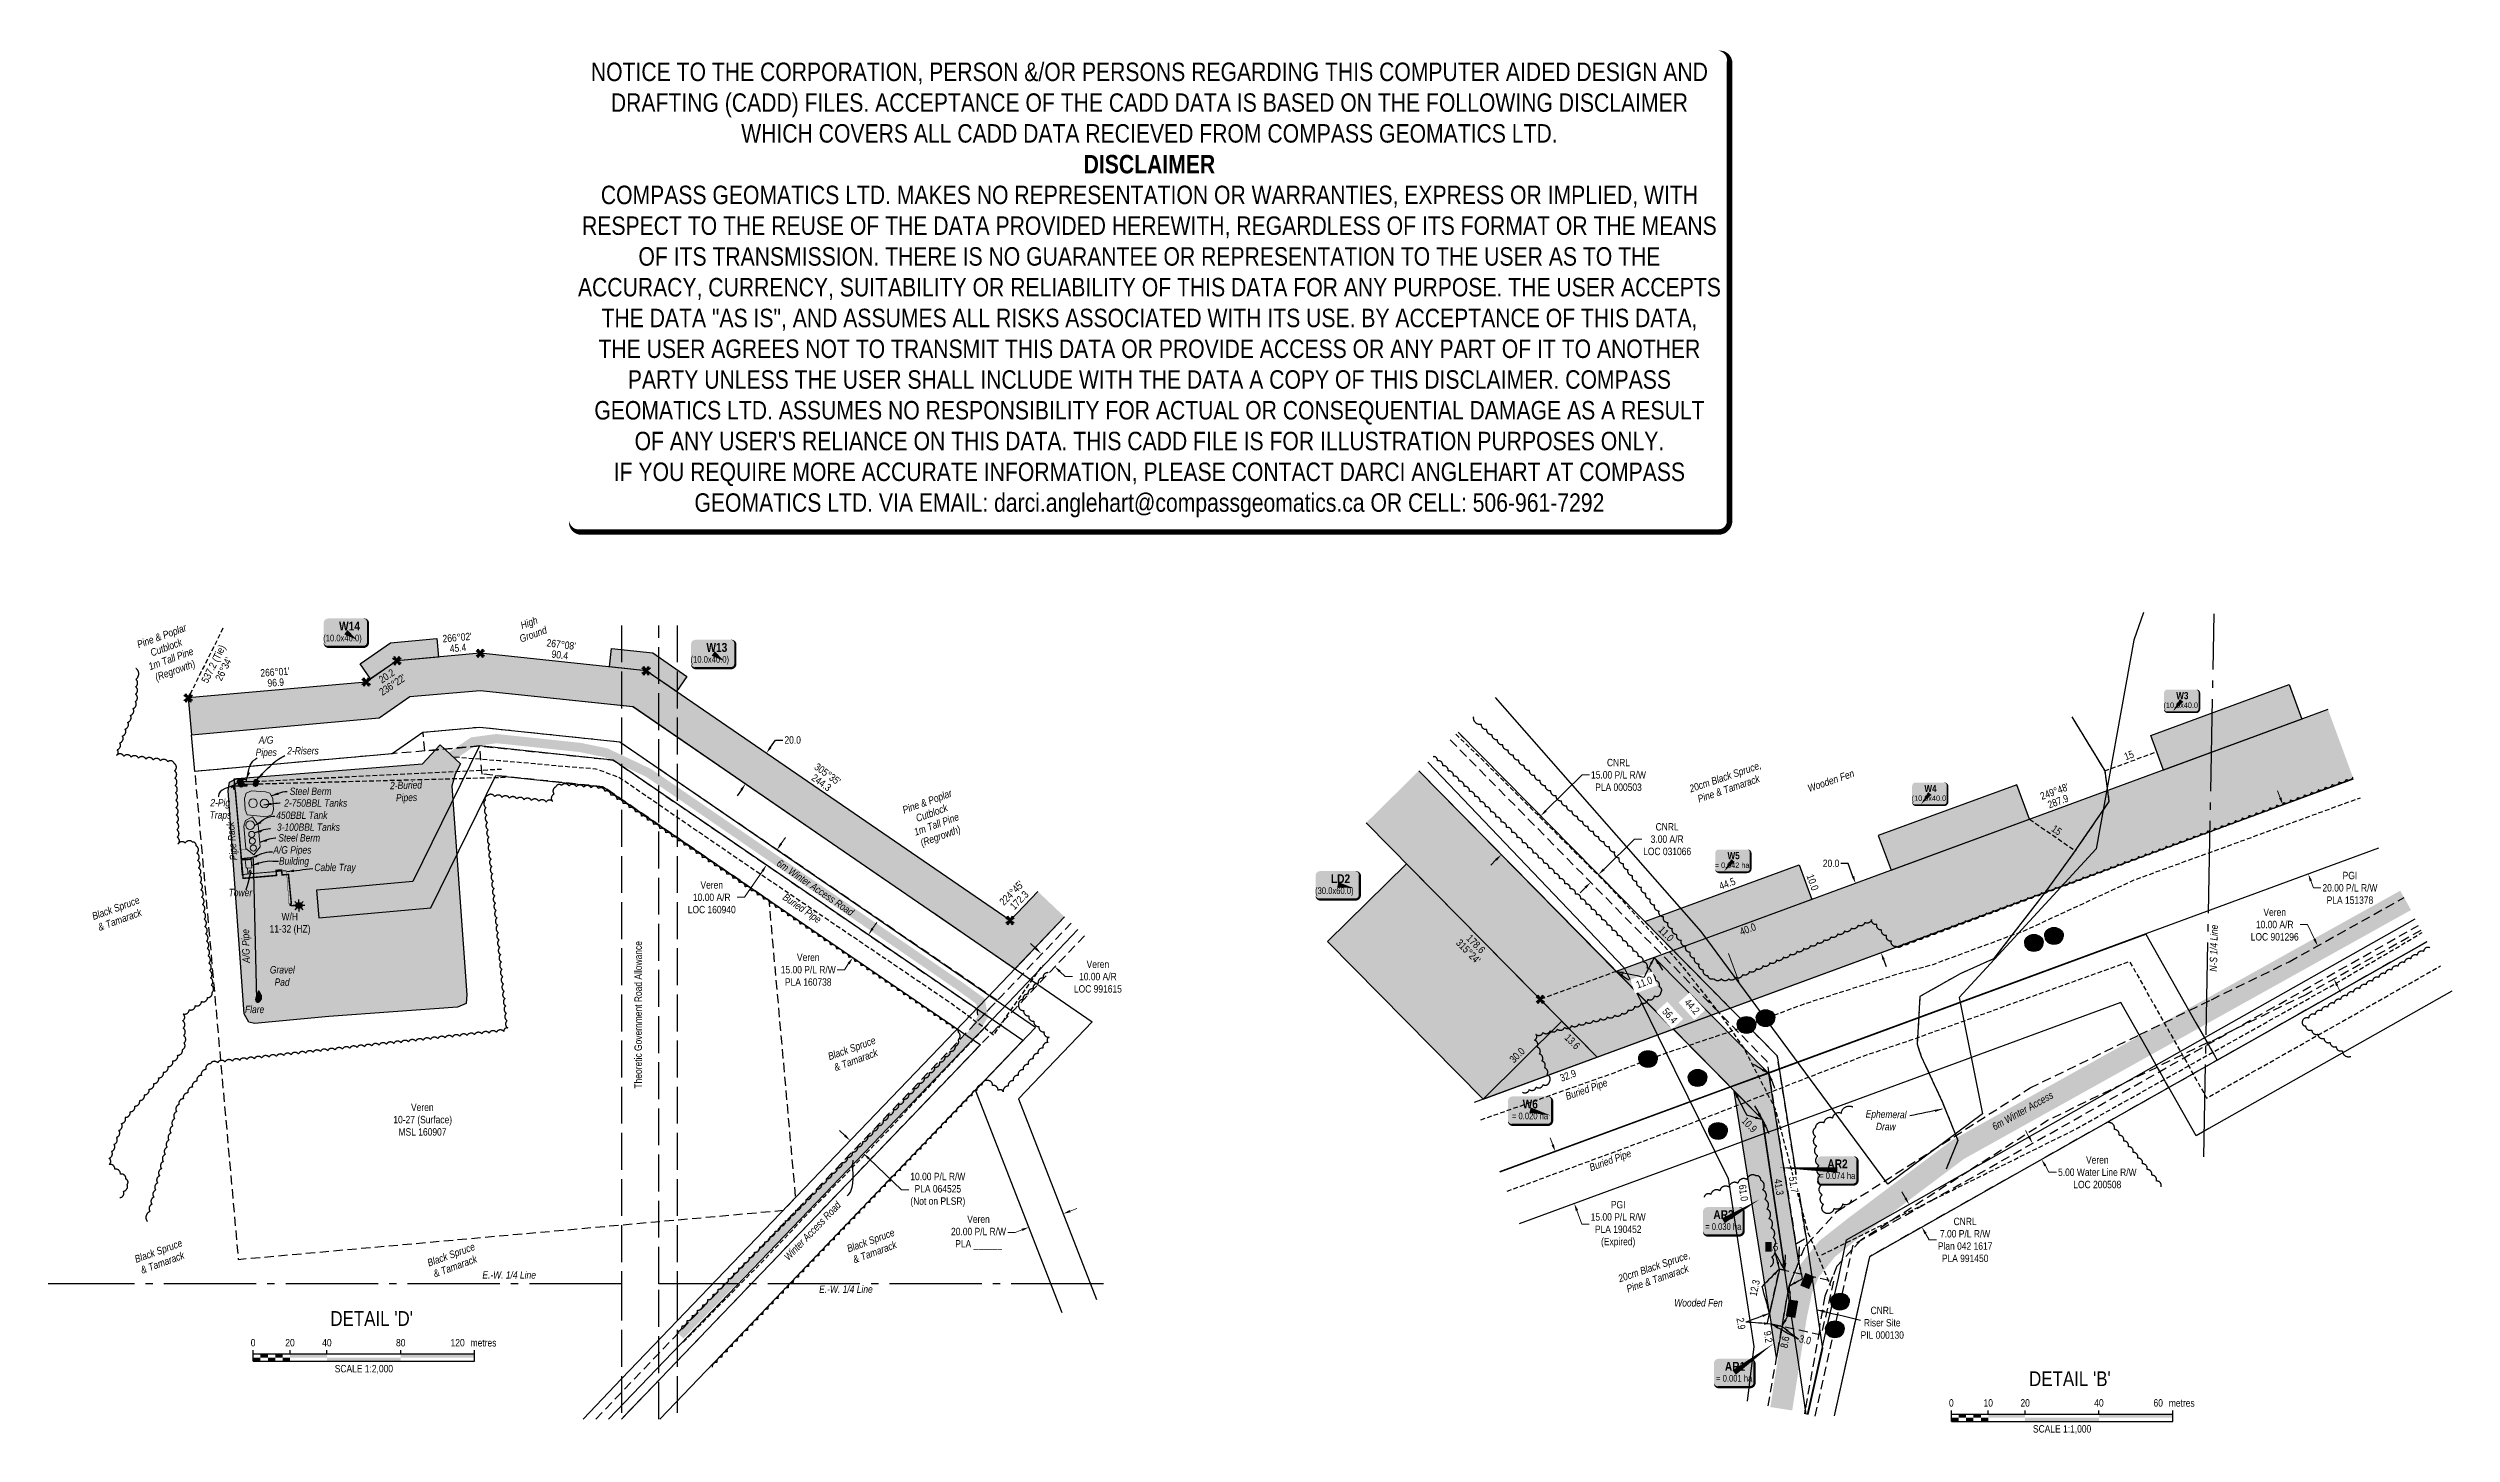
# Model space of a CAD drawing. Extents: x 407785 to 414058, y 6046536 to 6050431.
# Drawn here: x 409852 to 413108, y 6048554 to 6050431 of the extents above; entities that cross this region are included whole.
import ezdxf
from ezdxf.enums import TextEntityAlignment as Align

# ---------------------------------------------------------------- set-up
doc = ezdxf.new("R2010")
doc.units = 0
doc.header["$LTSCALE"] = 5
doc.header["$PDSIZE"] = 0.5
for name, pattern in [('0', [1, 1, 0]), ('foc-ACCESSROAD', [3.75, 2.5, -1.25]), ('foc-QUARTERLINE', [33, 25, -3, 2, -3]), ('foc-TIELINE', [1.875, 1.25, -0.625]), ('foc-TOPO-ephemeral', [6.25, 3.125, -0.625, 0.625, -0.625, 0.625, -0.625]), ('foc-TRAV', [1.875, 1.25, -0.625]), ('foc-UNSURVEYED', [12.5, 10, -2.5]), ('UG_PIPE', [1.875, 1.25, -0.625])]:
    doc.linetypes.add(name, pattern=pattern)
doc.layers.get('Defpoints').update_dxf_attribs({"color": 9})
for name, color, linetype in [('AS-CABLE', 224, 'foc-CABLE'), ('AS-PIPE-AG', 44, 'Continuous'), ('AS-PIPE-UG', 44, 'UG_PIPE'), ('AS-PIPE-UG-T', 44, 'Continuous'), ('AS-ROADS', 254, 'Continuous'), ('AS-SYMBOL', 7, 'Continuous'), ('C-AR', 13, 'foc-ACCESSROAD'), ('C-RW', 13, 'Continuous'), ('C-WS', 13, 'foc-ACCESSROAD'), ('C-WS-S', 13, 'Continuous'), ('DETAIL-T', 7, 'Continuous'), ('F-AR', 190, 'foc-ACCESSROAD'), ('F-RW', 190, 'Continuous'), ('F-WS', 190, 'foc-ACCESSROAD'), ('L-BD', 7, 'Continuous'), ('L-BD1', 253, 'Continuous'), ('L-MON', 1, 'Continuous'), ('L-QSEC', 8, 'foc-QUARTERLINE'), ('L-ROAD-T', 7, 'Continuous'), ('L-SECQ', 8, 'foc-QUARTERLINE'), ('L-TIE', 7, 'foc-TIELINE'), ('L-TIE-T', 7, 'Continuous'), ('L-USEC', 7, 'foc-UNSURVEYED'), ('P-CROSSINGS', 250, 'Continuous'), ('P-PROPOSED', 10, 'Continuous'), ('P-PROPOSED-H', 21, 'Continuous'), ('P-TEMP-BLOCKS', 250, 'Continuous'), ('P-TEMP-H', 41, 'Continuous'), ('P-TEMP_LOG DECK', 46, 'Continuous'), ('P-TEMP_WORKSPACE', 46, 'Continuous'), ('P-TRAV', 4, 'foc-TRAV'), ('P-TXT', 4, 'Continuous'), ('P-WORKAREA', 113, 'Continuous'), ('P-WORKAREA-H', 111, 'Continuous'), ('P-WORKAREA-T', 113, 'Continuous'), ('T-BUSH', 110, '0'), ('T-BUSH-T', 110, 'Continuous'), ('T-DRAW', 143, 'foc-TOPO-ephemeral'), ('T-TIE', 201, 'foc-TIELINE'), ('T-WATER-T', 170, 'Continuous'), ('WETLAND', 143, 'Continuous'), ('WETLAND-T', 146, 'Continuous')]:
    doc.layers.add(name, color=color, linetype=linetype)
for name, color, linetype, lineweight in [('AS-GENERAL', 48, 'Continuous', 18), ('C-AR-T', 13, 'Continuous', 9), ('C-RW-T', 13, 'Continuous', 9), ('F-AR-T', 190, 'Continuous', 9), ('F-RW-T', 190, 'Continuous', 9), ('F-WS-T', 190, 'Continuous', 9), ('P-TEMP-T', 46, 'Continuous', 18), ('T-TEXT', 48, 'Continuous', 18), ('T-TIE-T', 201, 'Continuous', 18)]:
    doc.layers.add(name, color=color, linetype=linetype, lineweight=lineweight)
doc.layers.add('DISCLAIMER', color=7, linetype='Continuous', plot=False)
doc.styles.add('80', font='ARIALN.TTF', dxfattribs={"height": 10})
doc.styles.add('80CG', font='ARIALN.TTF', dxfattribs={"height": 10})
doc.styles.add('80L', font='ARIALN.TTF', dxfattribs={"height": 10})
doc.styles.add('BOLD', font='ARIALNB.TTF')
doc.styles.add('Crossing', font='ARIALN.TTF', dxfattribs={"height": 10})
doc.styles.add('foc-LtypeFont', font='ARIALN.TTF', dxfattribs={"height": 7.35})
doc.styles.add('POINTNUMBER', font='ARIALN.TTF', dxfattribs={"height": 2.5})
doc.linetypes.add('foc-CABLE', pattern='A,2,-1,["C",foc-LtypeFont,S=0.2,R=0,X=-0.625,Y=-0.75],-1.24,8', length=12.24)
doc.linetypes.add('foc-TOPO-flowdirection-NOLINE', pattern='A,0,[">",foc-LtypeFont,S=0.3,R=0,X=0,Y=-0.945],-20,[">",foc-LtypeFont,S=0.3,R=0,X=0,Y=-0.945],0', length=20)
doc.dimstyles.new('Compass 5 000', dxfattribs={"dimscale": 5, "dimtxt": 9, "dimasz": 2, "dimexe": 0.2, "dimexo": 0.0625, "dimgap": 0.5, "dimtad": 0, "dimtih": 1, "dimtoh": 1, "dimzin": 0, "dimdsep": 46, "dimtxsty": '80CG', "dimcen": 0.1, "dimse1": 1, "dimse2": 1, "dimclrd": 256, "dimclrt": 256, "dimaunit": 1, "dimadec": 4, "dimazin": 0, "dimtfac": 0.06, "dimtofl": 0, "dimtmove": 0, "dimatfit": 1, "dimfxl": 0.2, "dimtolj": 1, "dimtzin": 0, "dimlwd": -1, "dimarcsym": 0})

msp = doc.modelspace()

# ---------------------------------------------------------------- texts
at = {"color": 3, "insert": (410290.399, 6048710.002), "char_height": 19.9913, "width": 110.91577, "attachment_point": 5, "style": '80CG'}
msp.add_mtext("DETAIL 'D'", dxfattribs=at)
at = {"layer": 'AS-CABLE', "insert": (410212.758, 6049326.024), "char_height": 9.99565, "attachment_point": 1, "style": '80L', "bg_fill": 1, "box_fill_scale": 1.1, "bg_fill_color": 254, "bg_fill_transparency": 0}
msp.add_mtext_dynamic_manual_height_columns('{\\fArial Narrow|b0|i1|c0|p34;Cable Tray}', width=56.79427, gutter_width=49.978, heights=[0], dxfattribs=at)
at = {"layer": 'AS-GENERAL', "char_height": 9.99565, "attachment_point": 1, "style": '80L'}
for s, width, insert, rotation in [('{\\fArial Narrow|b0|i1|c0|p34;6m Winter Access Road}', 123.48425, (410843.576, 6049332.503), 325.573223), ('{\\fArial Narrow|b0|i1|c0|p34;Buried Pipe}', 116.55771, (410851.752, 6049286.574), 325.573223), ('{\\fArial Narrow|b0|i1|c0|p34;Winter Access Road}', 116.55771, (410847.833, 6048794.764), 46.201415)]:
    msp.add_mtext_dynamic_manual_height_columns(s, width=width, gutter_width=49.978, heights=[0], dxfattribs=dict(at, insert=insert, rotation=rotation))
at = {"layer": 'AS-PIPE-UG-T', "char_height": 9.99562, "attachment_point": 1, "style": '80L'}
for insert, rotation in [((411905.787, 6049015.155), 19.468548), ((411938.13, 6048918.693), 20.142043)]:
    msp.add_mtext_dynamic_manual_height_columns('\\pi0.29885;{\\fArial Narrow|b0|i1|c0|p34;Buried Pipe}', width=59.01002, gutter_width=249.891, heights=[0], dxfattribs=dict(at, insert=insert, rotation=rotation))
at = {"layer": 'C-RW-T', "insert": (410319.069, 6049001.083), "char_height": 9.99562, "width": 78.96035, "attachment_point": 1, "style": '80L'}
msp.add_mtext('\\pi24.63334;Veren\\P\\pi0.66362;10-27 (Surface)\\P\\pi7.71033;MSL 160907', dxfattribs=at)
at = {"layer": 'C-WS-S', "insert": (410151.824, 6049259.456), "char_height": 9.99565, "attachment_point": 1, "style": '80L'}
msp.add_mtext_dynamic_manual_height_columns('\\pi16.49355;W/H\\P\\pi0.35118;11-32 (HZ)', width=54.1307, gutter_width=49.978, heights=[0], dxfattribs=at)
at = {"layer": 'DETAIL-T', "color": 3, "insert": (412590.517, 6048628.413), "char_height": 19.9912, "width": 223.75997, "attachment_point": 5, "style": '80CG'}
msp.add_mtext("DETAIL 'B'", dxfattribs=at)
at = {"layer": 'F-WS-T', "insert": (412306.592, 6048725.914), "char_height": 9.99562, "attachment_point": 1, "style": 'POINTNUMBER'}
msp.add_mtext_dynamic_manual_height_columns('\\pi13.96612;CNRL\\P\\pi4.93188;Riser Site\\P\\pi0.48976;PIL 000130', width=58.11683, gutter_width=187.501, heights=[0], dxfattribs=at)
at = {"layer": 'L-BD1', "linetype": 'Continuous', "style": '80L'}
for s, rotation, p in [("266°01'", 3.9842, (410159.439, 6049585.702)), ('96.9', 3.9842, (410160.428, 6049571.493)), ('20.2', 33.6251, (410310.7, 6049580.263)), ("236°22'", 33.6251, (410318.587, 6049568.402)), ('244.3', 324.4104, (410899.609, 6049435.916)), ("305°35'", 324.4104, (410907.898, 6049447.499)), ("315°24'", 314.5941, (411775.725, 6049207.283)), ('178.6', 314.5941, (411785.868, 6049217.284))]:
    msp.add_text(s, height=9.9956, rotation=rotation, dxfattribs=at).set_placement(p, align=Align.MIDDLE)
at = {"layer": 'L-BD1', "style": '80L'}
for s, p in [("249°48'", (412569.509, 6049423.872)), ('287.9', (412574.429, 6049410.505))]:
    msp.add_text(s, height=9.9956, rotation=20.2058, dxfattribs=at).set_placement(p, align=Align.MIDDLE)
at = {"layer": 'L-BD1', "insert": (410388.923, 6049635.971), "char_height": 9.99562, "width": 32.78686, "attachment_point": 1, "rotation": 5.083489, "line_spacing_factor": 0.853772, "style": '80L'}
msp.add_mtext("\\pi-2.97394;266°02' \\P\\pi5.59666;45.4", dxfattribs=at)
at = {"layer": 'L-BD1', "linetype": 'Continuous', "char_height": 9.9956, "attachment_point": 2, "rotation": 352.8658, "style": '80L'}
for s, insert, width in [("267°08'", (410547.719, 6049628.014), 35.94733), ('90.4', (410545.95, 6049613.88), 24.92869)]:
    msp.add_mtext(s, dxfattribs=dict(at, insert=insert, width=width))
at = {"layer": 'L-BD1', "linetype": 'Continuous', "insert": (411141.634, 6049277.905), "char_height": 9.99562, "width": 32.78686, "attachment_point": 1, "rotation": 45.24277, "line_spacing_factor": 0.853772, "style": '80L'}
msp.add_mtext("\\pi-2.97394,t7.02168;224°45'\\P\\pi2.95116,tz;172.3", dxfattribs=at)
at = {"layer": 'L-QSEC', "char_height": 9.99565, "attachment_point": 1, "style": '80L'}
for insert in [(410440.327, 6048773.995), (410896.506, 6048754.655)]:
    msp.add_mtext_dynamic_manual_height_columns('{\\fArial Narrow|b0|i1|c0|p34;E.-W. 1/4 Line}', width=122.01494, gutter_width=49.978, heights=[0], dxfattribs=dict(at, insert=insert))
at = {"layer": 'L-SECQ', "insert": (412779.714, 6049179.642), "char_height": 9.99562, "attachment_point": 1, "rotation": 88.891755, "style": '80L'}
msp.add_mtext_dynamic_manual_height_columns('\\pi0.32612;{\\fArial Narrow|b0|i1|c0|p34;N-S 1/4 Line}', width=63.46237, gutter_width=49.978, heights=[0], dxfattribs=at)
at = {"layer": 'L-TIE-T', "style": '80L'}
for s, height, p in [('537.2 (Tie)', 9.99562, (410077.128, 6049596.201)), ("26°34'", 9.9956, (410089.867, 6049589.83))]:
    msp.add_text(s, height=height, rotation=63.4287, dxfattribs=at).set_placement(p, align=Align.MIDDLE)
at = {"layer": 'P-TEMP-T', "attachment_point": 1, "style": '80L'}
for s, width, insert, char_height, rotation in [('44.5', 23.19874, (412114.197, 6049299.906), 9.9956, 20.205782), ('10.0', 23.19874, (412242.943, 6049313.028), 9.9956, 290.205782), ('11.0', 23.19874, (412039.421, 6049242.577), 9.9956, 314.59407), ('40.0', 23.19874, (412141.999, 6049238.281), 9.9956, 20.205782), ('\\pi0.66362;13.6', 21.8435, (411911.949, 6049096.906), 9.99562, 314.59407), ('\\pi0.27839;30.0', 21.82304, (411830.194, 6049062.213), 9.99562, 44.59407), ('\\pi0.26475;32.9', 21.8435, (411898.289, 6049039.869), 9.99562, 20.205782), ('\\pi0.64999;10.9', 21.8435, (412151.685, 6048984.335), 9.99562, 314.59407), ('\\pi0.26475;61.0', 21.8435, (412151.66, 6048892.181), 9.99562, 278.446215), ('\\pi-2.53075;12.3', 15.45476, (412156.774, 6048744.053), 9.99562, 77.407283), ('\\pi0.27839;9.2', 15.41385, (412185.519, 6048694.116), 9.99562, 279.023653), ('\\pi0.24771;8.6', 15.41385, (412198.103, 6048670.768), 9.99562, 80.183934), ('\\pi0.27839;3.0', 15.45476, (412225.028, 6048687.889), 9.99562, 347.480825)]:
    msp.add_mtext_dynamic_manual_height_columns(s, width=width, gutter_width=49.978, heights=[0], dxfattribs=dict(at, insert=insert, char_height=char_height, rotation=rotation))
at = {"layer": 'P-TEMP-T', "insert": (412179.551, 6048812.034), "char_height": 9.9956, "attachment_point": 1, "style": '80L', "bg_fill": 1, "box_fill_scale": 1.15, "bg_fill_color": 41, "bg_fill_transparency": 0}
msp.add_mtext_dynamic_manual_height_columns('1.5', width=5.5784, gutter_width=49.978, heights=[0], dxfattribs=at)
at = {"layer": 'P-WORKAREA-T', "char_height": 9.99562, "attachment_point": 1, "style": '80L', "bg_fill": 1, "box_fill_scale": 1.15, "bg_fill_color": 254, "bg_fill_transparency": 0}
for s, width, insert, rotation in [('\\pi0.31248;7.0', 15.45476, (412227.215, 6048755.51), 67.833242), ('\\pi0.66362;11.1', 20.26847, (412207.5, 6048714.175), 80.182959)]:
    msp.add_mtext_dynamic_manual_height_columns(s, width=width, gutter_width=49.978, heights=[0], dxfattribs=dict(at, insert=insert, rotation=rotation))
at = {"layer": 'P-WORKAREA-T', "insert": (412148.687, 6048711.896), "char_height": 9.99562, "attachment_point": 1, "rotation": 279.023653, "style": '80L'}
msp.add_mtext_dynamic_manual_height_columns('\\pi0.16589;2.9', width=15.41385, gutter_width=49.978, heights=[0], dxfattribs=at)
at = {"layer": 'T-BUSH-T', "char_height": 9.99565, "attachment_point": 1, "rotation": 20, "style": '80'}
for insert in [(409967.985, 6049626.071), (411004.752, 6049401.828)]:
    msp.add_mtext_dynamic_manual_height_columns('\\pi3.60926;{\\fArial Narrow|b0|i1|c0|p34;Pine & Poplar \\P\\pi16.77884;\\C48;Cutblock\\C256;\\P\\pi8.01048;1m Tall Pine \\P\\pi11.34464;(Regrowth)}', width=77.67902, gutter_width=44.98, heights=[0], dxfattribs=dict(at, insert=insert))
at = {"layer": 'T-TEXT', "attachment_point": 1, "style": '80L'}
for s, width, gutter_width, insert, char_height, rotation in [('\\pi4.47425;{\\fArial Narrow|b0|i1|c0|p34;High\\P\\pi-2.95772;Ground}', 31.7285, 44.98, (410486.513, 6049651.629), 9.99565, 20), ('\\pi0.38749;{\\fArial Narrow|b0|i1|c0|p34;2-Buried\\P\\pi7.93536;Pipes}', 43.93493, 49.978, (410314.762, 6049436.791), 9.99565, 1.527452), ('\\pi2.4222;{\\fArial Narrow|b0|i1|c0|p34;Pipe Rack}', 57.08636, 49.978, (410098.818, 6049327.809), 9.99565, 95.0875), ('{\\fArial Narrow|b0|i1|c0|p34;A/G Pipe}', 61.92364, 49.978, (410115.407, 6049191.518), 9.99565, 91.393333), ('\\pi0.52726;{\\fArial Narrow|b0|i1|c0|p34;6m Winter Access}', 92.34466, 249.89, (412483.256, 6048973.019), 9.99562, 29.109207)]:
    msp.add_mtext_dynamic_manual_height_columns(s, width=width, gutter_width=gutter_width, heights=[0], dxfattribs=dict(at, insert=insert, char_height=char_height, rotation=rotation))
at = {"layer": 'T-TEXT', "char_height": 9.99565, "attachment_point": 1, "style": '80L'}
for s, width, insert in [('\\pi6.66252;{\\fArial Narrow|b0|i1|c0|p34;A/G\\P\\pi2.42834;Pipes}', 32.92088, (410130.841, 6049498.657)), ('{\\fArial Narrow|b0|i1|c0|p34;2-Risers}', 61.92364, (410176.041, 6049484.088)), ('\\pi3.44768;{\\fArial Narrow|b0|i1|c0|p34;2-Pig \\P\\pi2.55107;Traps}', 32.92088, (410068.427, 6049413.698)), ('\\pi6.12537;{\\fArial Narrow|b0|i1|c0|p34;2-750BBL Tanks}', 96.84561, (410165.872, 6049413.234)), ('{\\fArial Narrow|b0|i1|c0|p34;Steel Berm}', 61.92364, (410179.406, 6049429.134)), ('{\\fArial Narrow|b0|i1|c0|p34;450BBL Tank}', 79.85579, (410161.109, 6049396.709)), ('\\pi6.1015;{\\fArial Narrow|b0|i1|c0|p34;3-100BBL Tanks}', 96.84561, (410156.008, 6049380.57)), ('{\\fArial Narrow|b0|i1|c0|p34;A/G Pipes}', 61.92364, (410157.205, 6049349.781)), ('{\\fArial Narrow|b0|i1|c0|p34;Steel Berm}', 61.92364, (410163.938, 6049366.09)), ('{\\fArial Narrow|b0|i1|c0|p34;Building}', 61.92364, (410164.833, 6049334.716)), ('{\\fArial Narrow|b0|i1|c0|p34;Tower}', 61.92364, (410096.704, 6049292.027)), ('\\pi14.45578;{\\fArial Narrow|b0|i1|c0|p34;Gravel\\P\\pi20.81727;Pad}', 62.0145, (410138.089, 6049187.365)), ('{\\fArial Narrow|b0|i1|c0|p34;Flare}', 61.92364, (410118.804, 6049133.686))]:
    msp.add_mtext_dynamic_manual_height_columns(s, width=width, gutter_width=49.978, heights=[0], dxfattribs=dict(at, insert=insert))
at = {"layer": 'T-TIE-T', "char_height": 10, "attachment_point": 1, "style": '80L'}
for insert, rotation in [((412662.155, 6049475.198), 20.205782), ((412569.642, 6049379.685), 325.536961)]:
    msp.add_mtext_dynamic_manual_height_columns('\\pi0.66392,t50.66392;15', width=12.36467, gutter_width=50, heights=[0], dxfattribs=dict(at, insert=insert, rotation=rotation))
at = {"layer": 'WETLAND-T', "insert": (412053.867, 6048736.235), "char_height": 9.99562, "attachment_point": 1, "style": '80L'}
msp.add_mtext_dynamic_manual_height_columns('\\pi0.7659;{\\fArial Narrow|b0|i1|c0|p34;Wooded Fen}', width=65.38513, gutter_width=49.978, heights=[0], dxfattribs=at)

# ---------------------------------------------------------------- blocks, each defined once
blk = doc.blocks.new('*U86')
h = blk.add_hatch(color=191)
edge = h.paths.add_edge_path()
edge.add_line((-24, -20), (24, -20))
edge.add_arc((24, -14), 6, 270, 360)
edge.add_line((30, -14), (30, 12.5))
edge.add_arc((24, 12.5), 6, 0, 90)
edge.add_line((24, 18.5), (-24, 18.5))
edge.add_arc((-24, 12.5), 6, 90, 180)
edge.add_line((-30, 12.5), (-30, -14))
edge.add_arc((-24, -14), 6, 180, 270)
at = {"color": 250, "flags": 128}
blk.add_lwpolyline([(-24, -20, 3, 3, 0), (24, -20, 3, 3, 0.414214), (30, -14, 3, 3, 0), (30, 12.5, 3, 0, 0.414214), (24, 18.5, 0, 0, 0), (-24, 18.5, 0, 0, 0.414214), (-30, 12.5, 0, 0, 0), (-30, -14, 0, 3, 0.414214)], format="xyseb", close=True, dxfattribs=at)
at = {"flags": 128}
blk.add_lwpolyline([(20.8, -4.3, 0, 7.5, 0), (0, 0, 0, 0, 0)], format="xyseb", dxfattribs=at)
at = {"color": 250}
for tag, p, height, style in [('TEMP_AREA_W1_001', (-9.2, 2.2), 12, 'BOLD'), ('ENTER_TEXT_001', (-30.7, -12.5), 9, '80')]:
    blk.add_attdef(tag, p, '', height=height, dxfattribs=dict(at, style=style))
blk = doc.blocks.new('*U87')
h = blk.add_hatch(color=191)
edge = h.paths.add_edge_path()
edge.add_line((-24, -20), (24, -20))
edge.add_arc((24, -14), 6, 270, 360)
edge.add_line((30, -14), (30, 12.5))
edge.add_arc((24, 12.5), 6, 0, 90)
edge.add_line((24, 18.5), (-24, 18.5))
edge.add_arc((-24, 12.5), 6, 90, 180)
edge.add_line((-30, 12.5), (-30, -14))
edge.add_arc((-24, -14), 6, 180, 270)
at = {"color": 250, "flags": 128}
blk.add_lwpolyline([(-24, -20, 3, 3, 0), (24, -20, 3, 3, 0.414214), (30, -14, 3, 3, 0), (30, 12.5, 3, 0, 0.414214), (24, 18.5, 0, 0, 0), (-24, 18.5, 0, 0, 0.414214), (-30, 12.5, 0, 0, 0), (-30, -14, 0, 3, 0.414214)], format="xyseb", close=True, dxfattribs=at)
at = {"flags": 128}
blk.add_lwpolyline([(27.5, -7, 0, 7.5, 0), (0, 0, 0, 0, 0)], format="xyseb", dxfattribs=at)
at = {"color": 250}
for tag, p, height, style in [('TEMP_AREA_W1_001', (-9.2, 2.2), 12, 'BOLD'), ('ENTER_TEXT_001', (-30.7, -12.5), 9, '80')]:
    blk.add_attdef(tag, p, '', height=height, dxfattribs=dict(at, style=style))
blk = doc.blocks.new('*U69')
h = blk.add_hatch(color=191)
edge = h.paths.add_edge_path()
edge.add_line((-21.5, -20), (21.5, -20))
edge.add_arc((21.5, -14), 6, 270, 360)
edge.add_line((27.5, -14), (27.5, 12.5))
edge.add_arc((21.5, 12.5), 6, 0, 90)
edge.add_line((21.5, 18.5), (-21.5, 18.5))
edge.add_arc((-21.5, 12.5), 6, 90, 180)
edge.add_line((-27.5, 12.5), (-27.5, -14))
edge.add_arc((-21.5, -14), 6, 180, 270)
at = {"flags": 128}
blk.add_lwpolyline([(48.9, 28.8, 0, 7.5, 0), (0, 0, 0, 0, 0)], format="xyseb", dxfattribs=at)
at = {"color": 250, "flags": 128}
blk.add_lwpolyline([(-21.5, -20, 3, 3, 0), (21.5, -20, 3, 3, 0.414214), (27.5, -14, 3, 3, 0), (27.5, 12.5, 3, 0, 0.414214), (21.5, 18.5, 0, 0, 0), (-21.5, 18.5, 0, 0, 0.414214), (-27.5, 12.5, 0, 0, 0), (-27.5, -14, 0, 3, 0.414214)], format="xyseb", close=True, dxfattribs=at)
at = {"color": 250}
for tag, p, height, style in [('TEMP_AREA_W1_001', (-9.2, 2.2), 12, 'BOLD'), ('ENTER_TEXT_001', (-30.7, -12.5), 9, '80')]:
    blk.add_attdef(tag, p, '', height=height, dxfattribs=dict(at, style=style))
blk = doc.blocks.new('xing2')
h = blk.add_hatch(color=50)
h.dxf.hatch_style = 1
edge = h.paths.add_edge_path()
edge.add_ellipse((0, 0), major_axis=(-12.5, 0), ratio=0.816297, start_angle=0, end_angle=360)
h = blk.add_hatch(color=250)
h.dxf.hatch_style = 1
edge = h.paths.add_edge_path()
edge.add_ellipse((0, -2), major_axis=(-12.5, 0), ratio=0.816297, start_angle=0, end_angle=180)
edge.add_line((12.5, -2), (12.5, 0))
edge.add_ellipse((0, 0), major_axis=(-12.5, 0), ratio=0.816297, start_angle=0, end_angle=180, ccw=False)
edge.add_line((-12.5, 0), (-12.5, -2))
at = {"color": 250}
blk.add_ellipse((0, 0), major_axis=(-12.5, 0), ratio=0.816297, dxfattribs=at)
blk.add_ellipse((0, -2), major_axis=(-12.5, 0), ratio=0.816297, start_param=0, end_param=3.141593, dxfattribs=at)
at = {"color": 250, "style": 'Crossing'}
blk.add_attdef('CROSSING', text='', height=9, dxfattribs=at).set_placement((0.1, 0), align=Align.MIDDLE_CENTER)
at = {"color": 250, "style": 'Crossing', "flags": 1}
for tag, p in [('DESCRIPTION', (0.1, -25.8)), ('OWNER', (0.1, -12.5)), ('LOCATION', (0.1, -39.3)), ('DWG_REF', (0.1, -52.8))]:
    blk.add_attdef(tag, text='', height=9, dxfattribs=at).set_placement(p, align=Align.MIDDLE_CENTER)
blk = doc.blocks.new('*U92')
h = blk.add_hatch(color=111)
edge = h.paths.add_edge_path()
edge.add_line((-21.5, -20), (21.5, -20))
edge.add_arc((21.5, -14), 6, 270, 360)
edge.add_line((27.5, -14), (27.5, 12.5))
edge.add_arc((21.5, 12.5), 6, 0, 90)
edge.add_line((21.5, 18.5), (-21.5, 18.5))
edge.add_arc((-21.5, 12.5), 6, 90, 180)
edge.add_line((-27.5, 12.5), (-27.5, -14))
edge.add_arc((-21.5, -14), 6, 180, 270)
at = {"flags": 128}
blk.add_lwpolyline([(-82.1, 3.2, 0, 7.5, 0), (0, 0, 0, 0, 0)], format="xyseb", dxfattribs=at)
at = {"color": 250, "flags": 128}
blk.add_lwpolyline([(-21.5, -20, 3, 3, 0), (21.5, -20, 3, 3, 0.414214), (27.5, -14, 3, 3, 0), (27.5, 12.5, 3, 0, 0.414214), (21.5, 18.5, 0, 0, 0), (-21.5, 18.5, 0, 0, 0.414214), (-27.5, 12.5, 0, 0, 0), (-27.5, -14, 0, 3, 0.414214)], format="xyseb", close=True, dxfattribs=at)
at = {"color": 250}
for tag, p, height, style in [('TEMP_AREA_W1_001', (-9.2, 2.2), 12, 'BOLD'), ('ENTER_TEXT_001', (-30.7, -12.5), 9, '80')]:
    blk.add_attdef(tag, p, '', height=height, dxfattribs=dict(at, style=style))
blk = doc.blocks.new('*U93')
h = blk.add_hatch(color=191)
edge = h.paths.add_edge_path()
edge.add_line((-21.5, -20), (21.5, -20))
edge.add_arc((21.5, -14), 6, 270, 360)
edge.add_line((27.5, -14), (27.5, 12.5))
edge.add_arc((21.5, 12.5), 6, 0, 90)
edge.add_line((21.5, 18.5), (-21.5, 18.5))
edge.add_arc((-21.5, 12.5), 6, 90, 180)
edge.add_line((-27.5, 12.5), (-27.5, -14))
edge.add_arc((-21.5, -14), 6, 180, 270)
at = {"flags": 128}
blk.add_lwpolyline([(54.3, 40, 0, 7.5, 0), (0, 0, 0, 0, 0)], format="xyseb", dxfattribs=at)
at = {"color": 250, "flags": 128}
blk.add_lwpolyline([(-21.5, -20, 3, 3, 0), (21.5, -20, 3, 3, 0.414214), (27.5, -14, 3, 3, 0), (27.5, 12.5, 3, 0, 0.414214), (21.5, 18.5, 0, 0, 0), (-21.5, 18.5, 0, 0, 0.414214), (-27.5, 12.5, 0, 0, 0), (-27.5, -14, 0, 3, 0.414214)], format="xyseb", close=True, dxfattribs=at)
at = {"color": 250}
for tag, p, height, style in [('TEMP_AREA_W1_001', (-9.2, 2.2), 12, 'BOLD'), ('ENTER_TEXT_001', (-30.7, -12.5), 9, '80')]:
    blk.add_attdef(tag, p, '', height=height, dxfattribs=dict(at, style=style))
blk = doc.blocks.new('TEMP')
h = blk.add_hatch(color=255)
h.dxf.hatch_style = 1
h.paths.add_polyline_path([(0, 0.25), (-0.67, 1.15), (-0.67, 0.67), (-1.15, 0.67), (-0.25, 0), (-1.15, -0.67), (-0.67, -0.67), (-0.67, -1.15), (0, -0.25), (0.67, -1.15), (0.67, -0.67), (1.15, -0.67), (0.25, 0), (1.15, 0.67), (0.67, 0.67), (0.67, 1.15)])
h.paths.add_polyline_path([(0.57, 0.85), (0.57, 0.57), (0.85, 0.57), (0.08, 0), (0.85, -0.57), (0.57, -0.57), (0.57, -0.85), (0, -0.08), (-0.57, -0.85), (-0.57, -0.57), (-0.85, -0.57), (-0.08, 0), (-0.85, 0.57), (-0.57, 0.57), (-0.57, 0.85), (0, 0.08)], flags=16)
h = blk.add_hatch(color=1)
h.dxf.hatch_style = 1
h.paths.add_polyline_path([(0, 0.08), (-0.57, 0.85), (-0.57, 0.57), (-0.85, 0.57), (-0.08, 0), (-0.85, -0.57), (-0.57, -0.57), (-0.57, -0.85), (0, -0.08), (0.57, -0.85), (0.57, -0.57), (0.85, -0.57), (0.08, 0), (0.85, 0.57), (0.57, 0.57), (0.57, 0.85)])
at = {"color": 1}
for p, q in [((-0.08, 0), (0.08, 0)), ((0, 0.08), (0, -0.08))]:
    blk.add_line(p, q, dxfattribs=at)
at = {"color": 255, "flags": 128}
blk.add_lwpolyline([(-0.25, 0), (-1.15, 0.67), (-0.67, 0.67), (-0.67, 1.15), (0, 0.25), (0.67, 1.15), (0.67, 0.67), (1.15, 0.67), (0.25, 0), (1.15, -0.67), (0.67, -0.67), (0.67, -1.15), (0, -0.25), (-0.67, -1.15), (-0.67, -0.67), (-1.15, -0.67)], close=True, dxfattribs=at)
at = {"color": 1, "flags": 128}
blk.add_lwpolyline([(-0.08, 0), (-0.85, 0.57), (-0.57, 0.57), (-0.57, 0.85), (0, 0.08), (0.57, 0.85), (0.57, 0.57), (0.85, 0.57), (0.08, 0), (0.85, -0.57), (0.57, -0.57), (0.57, -0.85), (0, -0.08), (-0.57, -0.85), (-0.57, -0.57), (-0.85, -0.57)], close=True, dxfattribs=at)
blk = doc.blocks.new('*U89')
h = blk.add_hatch(color=191)
edge = h.paths.add_edge_path()
edge.add_line((-24, -20), (24, -20))
edge.add_arc((24, -14), 6, 270, 360)
edge.add_line((30, -14), (30, 12.5))
edge.add_arc((24, 12.5), 6, 0, 90)
edge.add_line((24, 18.5), (-24, 18.5))
edge.add_arc((-24, 12.5), 6, 90, 180)
edge.add_line((-30, 12.5), (-30, -14))
edge.add_arc((-24, -14), 6, 180, 270)
at = {"color": 250, "flags": 128}
blk.add_lwpolyline([(-24, -20, 3, 3, 0), (24, -20, 3, 3, 0.414214), (30, -14, 3, 3, 0), (30, 12.5, 3, 0, 0.414214), (24, 18.5, 0, 0, 0), (-24, 18.5, 0, 0, 0.414214), (-30, 12.5, 0, 0, 0), (-30, -14, 0, 3, 0.414214)], format="xyseb", close=True, dxfattribs=at)
at = {"flags": 128}
blk.add_lwpolyline([(-14.9, -18.4, 0, 7.5, 0), (0, 0, 0, 0, 0)], format="xyseb", dxfattribs=at)
at = {"color": 250}
for tag, p, height, style in [('TEMP_AREA_W1_001', (-9.2, 2.2), 12, 'BOLD'), ('ENTER_TEXT_001', (-30.7, -12.5), 9, '80')]:
    blk.add_attdef(tag, p, '', height=height, dxfattribs=dict(at, style=style))
blk = doc.blocks.new('*D88')
at = {"layer": 'Defpoints', "color": 0, "linetype": 'Continuous', "transparency": 16777216}
for p in [(412266.8, 6049287.2), (412300.2, 6049299.4), (412301.4, 6049193.4)]:
    blk.add_point(p, dxfattribs=at)
at = {"layer": 'P-TXT', "transparency": 16777216}
for p, q in [((412290.2, 6049326.5), (412280.2, 6049326.5)), ((412296.7, 6049308.8), (412290.2, 6049326.5)), ((412338.1, 6049196.3), (412341.6, 6049186.9))]:
    blk.add_line(p, q, dxfattribs=at)
at = {"layer": 'P-TXT', "linetype": 'Continuous', "transparency": 16777216}
for points in [[(412298.3, 6049309.4), (412295.1, 6049308.3), (412300.2, 6049299.4)], [(412339.7, 6049196.8), (412336.6, 6049195.7), (412334.7, 6049205.6)]]:
    blk.add_solid(points, dxfattribs=at)
at = {"layer": 'P-TXT', "linetype": 'Continuous', "transparency": 16777216, "insert": (412267, 6049326.5), "char_height": 10, "attachment_point": 5, "style": '80CG'}
blk.add_mtext('\\A1;20.0', dxfattribs=at)
blk = doc.blocks.new('*D90')
at = {"layer": 'Defpoints', "color": 0, "linetype": 'Continuous', "transparency": 16777216}
for p in [(412806.2, 6049379.2), (412840.8, 6049285.4), (412913.4, 6049312.1)]:
    blk.add_point(p, dxfattribs=at)
at = {"layer": 'F-RW-T', "transparency": 16777216}
for p, q in [((412875.4, 6049415.3), (412871.9, 6049424.7)), ((412916.8, 6049302.7), (412920.3, 6049293.3)), ((412920.3, 6049293.3), (412930.3, 6049293.3))]:
    blk.add_line(p, q, dxfattribs=at)
at = {"layer": 'F-RW-T', "linetype": 'Continuous', "transparency": 16777216}
for points in [[(412877, 6049415.9), (412873.8, 6049414.7), (412878.9, 6049405.9)], [(412918.4, 6049303.3), (412915.3, 6049302.2), (412913.4, 6049312.1)]]:
    blk.add_solid(points, dxfattribs=at)
at = {"layer": 'F-RW-T', "linetype": 'Continuous', "transparency": 16777216, "insert": (412969.8, 6049293.3), "char_height": 10, "attachment_point": 5, "style": '80CG'}
blk.add_mtext('\\A1;PGI \\P20.00 P/L R/W\\PPLA 151378', dxfattribs=at)
blk = doc.blocks.new('*D91')
at = {"layer": 'Defpoints', "color": 0, "linetype": 'Continuous', "transparency": 16777216}
for p in [(412612.7, 6049200.7), (412638.6, 6049130.3), (411893.5, 6048936)]:
    blk.add_point(p, dxfattribs=at)
at = {"layer": 'F-RW-T', "transparency": 16777216}
for p, q in [((411890, 6048945.4), (411886.6, 6048954.8)), ((411922.8, 6048856.3), (411929.6, 6048837.7)), ((411929.6, 6048837.7), (411939.6, 6048837.7))]:
    blk.add_line(p, q, dxfattribs=at)
at = {"layer": 'F-RW-T', "linetype": 'Continuous', "transparency": 16777216}
for points in [[(411891.6, 6048946), (411888.4, 6048944.8), (411893.5, 6048936)], [(411924.4, 6048856.8), (411921.2, 6048855.7), (411919.3, 6048865.7)]]:
    blk.add_solid(points, dxfattribs=at)
at = {"layer": 'F-RW-T', "linetype": 'Continuous', "transparency": 16777216, "insert": (411978.7, 6048837.7), "char_height": 10, "attachment_point": 5, "style": '80CG'}
blk.add_mtext('\\A1;PGI\\P15.00 P/L R/W\\PPLA 190452\\P(Expired)', dxfattribs=at)
blk = doc.blocks.new('*D94')
at = {"layer": 'C-AR-T', "transparency": 16777216}
for p, q in [((412912.2, 6049243.6), (412902.2, 6049243.6)), ((412921.8, 6049223.8), (412912.2, 6049243.6)), ((412952.5, 6049160.9), (412956.9, 6049151.9))]:
    blk.add_line(p, q, dxfattribs=at)
for points in [[(412923.3, 6049224.5), (412920.3, 6049223.1), (412926.2, 6049214.8)], [(412954, 6049161.6), (412951, 6049160.2), (412948.1, 6049169.9)]]:
    blk.add_solid(points, dxfattribs=at)
at = {"layer": 'Defpoints', "color": 0, "transparency": 16777216}
for p in [(412926.2, 6049214.8), (412838.8, 6049172.2), (412860.7, 6049127.3)]:
    blk.add_point(p, dxfattribs=at)
at = {"layer": 'C-AR-T', "transparency": 16777216, "insert": (412867.9, 6049243.6), "char_height": 10, "attachment_point": 5, "style": '80CG'}
blk.add_mtext('\\A1;Veren\\P10.00 A/R\\PLOC 901296', dxfattribs=at)
blk = doc.blocks.new('*D95')
at = {"layer": 'Defpoints', "color": 0, "linetype": 'Continuous', "transparency": 16777216}
for p in [(411952.1, 6049311.3), (411978.6, 6049284.3), (411968, 6049273.8)]:
    blk.add_point(p, dxfattribs=at)
at = {"layer": 'F-AR-T', "transparency": 16777216}
for p, q in [((411959.2, 6049318.3), (412000.7, 6049359.3)), ((412000.7, 6049359.3), (412010.7, 6049359.3)), ((411934.3, 6049293.8), (411927.1, 6049286.8))]:
    blk.add_line(p, q, dxfattribs=at)
at = {"layer": 'F-AR-T', "linetype": 'Continuous', "transparency": 16777216}
for points in [[(411958, 6049319.5), (411960.3, 6049317.2), (411952.1, 6049311.3)], [(411933.1, 6049295), (411935.4, 6049292.6), (411941.4, 6049300.8)]]:
    blk.add_solid(points, dxfattribs=at)
at = {"layer": 'F-AR-T', "linetype": 'Continuous', "transparency": 16777216, "insert": (412045, 6049359.3), "char_height": 10, "attachment_point": 5, "style": '80CG'}
blk.add_mtext('\\A1;CNRL\\P3.00 A/R\\PLOC 031066', dxfattribs=at)
blk = doc.blocks.new('*D96')
at = {"layer": 'Defpoints', "color": 0, "linetype": 'Continuous', "transparency": 16777216}
for p in [(411873.7, 6049390.8), (411908.3, 6049355.8), (411854.9, 6049303.1)]:
    blk.add_point(p, dxfattribs=at)
at = {"layer": 'F-RW-T', "transparency": 16777216}
for p, q in [((411880.9, 6049397.9), (411930, 6049446.3)), ((411930, 6049446.3), (411940, 6049446.3)), ((411813.2, 6049331.2), (411806.1, 6049324.2))]:
    blk.add_line(p, q, dxfattribs=at)
at = {"layer": 'F-RW-T', "linetype": 'Continuous', "transparency": 16777216}
for points in [[(411879.7, 6049399), (411882, 6049396.7), (411873.7, 6049390.8)], [(411812.1, 6049332.4), (411814.4, 6049330), (411820.4, 6049338.2)]]:
    blk.add_solid(points, dxfattribs=at)
at = {"layer": 'F-RW-T', "linetype": 'Continuous', "transparency": 16777216, "insert": (411979.1, 6049446.3), "char_height": 10, "attachment_point": 5, "style": '80CG'}
blk.add_mtext('\\A1;CNRL\\P15.00 P/L R/W\\PPLA 000503', dxfattribs=at)
blk = doc.blocks.new('*D97')
at = {"layer": 'C-AR-T', "transparency": 16777216}
for p, q in [((412535.1, 6048956), (412530.2, 6048964.7)), ((412557.3, 6048916.8), (412562.2, 6048908.1)), ((412562.2, 6048908.1), (412572.2, 6048908.1))]:
    blk.add_line(p, q, dxfattribs=at)
at = {"layer": 'C-AR-T', "linetype": 'Continuous', "transparency": 16777216}
for points in [[(412536.6, 6048956.8), (412533.7, 6048955.2), (412540, 6048947.3)], [(412558.7, 6048917.6), (412555.8, 6048916), (412552.3, 6048925.5)]]:
    blk.add_solid(points, dxfattribs=at)
at = {"layer": 'Defpoints', "color": 0, "linetype": 'Continuous', "transparency": 16777216}
for p in [(412532.9, 6048943.2), (412552.3, 6048925.5), (412545.2, 6048921.5)]:
    blk.add_point(p, dxfattribs=at)
at = {"layer": 'C-AR-T', "linetype": 'Continuous', "transparency": 16777216, "insert": (412627.6, 6048908.1), "char_height": 10, "attachment_point": 5, "style": '80CG'}
blk.add_mtext('\\A1;Veren\\P5.00 Water Line R/W\\PLOC 200508', dxfattribs=at)
blk = doc.blocks.new('*U23')
at = {"color": 0}
for p, q in [((-150, 0), (-150, 15)), ((-150, 10), (150.2, 10)), ((-150, 0), (150.2, 0)), ((-100, 10), (-100, 15)), ((-50, 10), (-50, 15)), ((50, 10), (50, 15)), ((150.2, 0), (150.2, 15))]:
    blk.add_line(p, q, dxfattribs=at)
for points in [[(-150, 5), (-140, 5), (-150, 0), (-140, 0)], [(-140, 10), (-130, 10), (-140, 5), (-130, 5)], [(-130, 5), (-120, 5), (-130, 0), (-120, 0)], [(-120, 10), (-110, 10), (-120, 5), (-110, 5)], [(-110, 5), (-100, 5), (-110, 0), (-100, 0)], [(-100, 10), (-50, 10), (-100, 5), (-50, 5)], [(-50, 5), (50, 5), (-50, 0), (50, 0)], [(50, 10), (150.2, 10), (50, 5), (150.2, 5)]]:
    blk.add_solid(points, dxfattribs=at)
at = {"color": 0, "style": '80'}
blk.add_text('metres', height=10, dxfattribs=at).set_placement((162.2, 20), align=Align.CENTER)
at = {"color": 0, "char_height": 10, "style": '80'}
for s, insert, attachment_point in [('0', (-150, 30.2), 2), ('10', (-100, 30.2), 2), ('20', (-50, 30.2), 2), ('40', (50, 30.2), 2), ('60', (136.7, 30.2), 3), ('SCALE 1:1,000', (0.1, -5), 2)]:
    blk.add_mtext(s, dxfattribs=dict(at, insert=insert, attachment_point=attachment_point))
blk = doc.blocks.new('*D110')
at = {"layer": 'C-AR-T', "transparency": 16777216}
for p, q in [((411190, 6049211.1), (411182.7, 6049218.1)), ((411222.4, 6049180.1), (411229.6, 6049173.1)), ((411229.6, 6049173.1), (411239.6, 6049173.1))]:
    blk.add_line(p, q, dxfattribs=at)
for points in [[(411191.1, 6049212.4), (411188.8, 6049209.9), (411197.2, 6049204.2)], [(411223.6, 6049181.3), (411221.3, 6049178.9), (411215.2, 6049187)]]:
    blk.add_solid(points, dxfattribs=at)
at = {"layer": 'Defpoints', "color": 0, "transparency": 16777216}
for p in [(411349.5, 6049363.3), (411367.6, 6049346), (411215.2, 6049187)]:
    blk.add_point(p, dxfattribs=at)
at = {"layer": 'C-AR-T', "transparency": 16777216, "insert": (411274, 6049173.1), "char_height": 10, "attachment_point": 5, "style": '80CG'}
blk.add_mtext('\\A1;Veren\\P10.00 A/R\\PLOC 991615', dxfattribs=at)
blk = doc.blocks.new('*D111')
at = {"layer": 'C-RW-T', "transparency": 16777216}
for p, q in [((410968.9, 6049238.1), (410974.5, 6049246.4)), ((410936.4, 6049190.7), (410930.7, 6049182.4)), ((410930.7, 6049182.4), (410920.7, 6049182.4))]:
    blk.add_line(p, q, dxfattribs=at)
for points in [[(410967.5, 6049239.1), (410970.2, 6049237.2), (410963.2, 6049229.9)], [(410935, 6049191.6), (410937.8, 6049189.7), (410942, 6049198.9)]]:
    blk.add_solid(points, dxfattribs=at)
at = {"layer": 'Defpoints', "color": 0, "transparency": 16777216}
for p in [(410684.7, 6049420.5), (410663.5, 6049389.6), (410963.2, 6049229.9)]:
    blk.add_point(p, dxfattribs=at)
at = {"layer": 'C-RW-T', "transparency": 16777216, "insert": (410881.7, 6049182.4), "char_height": 10, "attachment_point": 5, "style": '80CG'}
blk.add_mtext('\\A1;Veren\\P15.00 P/L R/W\\PPLA 160738', dxfattribs=at)
blk = doc.blocks.new('*D112')
at = {"layer": 'C-RW-T', "transparency": 16777216}
for p, q in [((411171.2, 6048830), (411161.9, 6048826.4)), ((411236.4, 6048855.4), (411245.7, 6048859.1)), ((411161.9, 6048826.4), (411151.9, 6048826.4))]:
    blk.add_line(p, q, dxfattribs=at)
for points in [[(411170.6, 6048831.6), (411171.8, 6048828.5), (411180.5, 6048833.6)], [(411235.8, 6048857), (411237, 6048853.9), (411227.1, 6048851.8)]]:
    blk.add_solid(points, dxfattribs=at)
at = {"layer": 'Defpoints', "color": 0, "transparency": 16777216}
for p in [(411178.5, 6048838.8), (411180.5, 6048833.6), (411225, 6048857)]:
    blk.add_point(p, dxfattribs=at)
at = {"layer": 'C-RW-T', "transparency": 16777216, "insert": (411112.3, 6048826.4), "char_height": 10, "attachment_point": 5, "style": '80CG'}
blk.add_mtext('\\A1;Veren\\P20.00 P/L R/W\\PPLA ______', dxfattribs=at)
blk = doc.blocks.new('*D113')
at = {"layer": 'Defpoints', "color": 0, "transparency": 16777216}
for p in [(410930.9, 6048943), (410948.9, 6048925.7), (410956.5, 6048933.6)]:
    blk.add_point(p, dxfattribs=at)
at = {"layer": 'F-RW-T', "transparency": 16777216}
for p, q in [((410931.3, 6048957.9), (410924.1, 6048964.8)), ((410963.7, 6048926.7), (411008.1, 6048884.2)), ((411008.1, 6048884.2), (411018.1, 6048884.2))]:
    blk.add_line(p, q, dxfattribs=at)
for points in [[(410932.4, 6048959.1), (410930.1, 6048956.7), (410938.5, 6048950.9)], [(410964.9, 6048927.9), (410962.6, 6048925.5), (410956.5, 6048933.6)]]:
    blk.add_solid(points, dxfattribs=at)
at = {"layer": 'F-RW-T', "transparency": 16777216, "insert": (411057.2, 6048884.2), "char_height": 10, "attachment_point": 5, "style": '80CG'}
blk.add_mtext('\\A1;10.00 P/L R/W\\PPLA 064525\\P(Not on PLSR)', dxfattribs=at)
blk = doc.blocks.new('*D114')
at = {"layer": 'C-AR-T', "transparency": 16777216}
for p, q in [((410845, 6049353.2), (410850.7, 6049361.4)), ((410819.6, 6049316), (410795.3, 6049280.5)), ((410795.3, 6049280.5), (410785.3, 6049280.5))]:
    blk.add_line(p, q, dxfattribs=at)
for points in [[(410843.6, 6049354.1), (410846.4, 6049352.2), (410839.4, 6049344.9)], [(410818.2, 6049317), (410821, 6049315.1), (410825.3, 6049324.3)]]:
    blk.add_solid(points, dxfattribs=at)
at = {"layer": 'Defpoints', "color": 0, "transparency": 16777216}
for p in [(410839.4, 6049344.9), (410875.2, 6049290.1), (410889.3, 6049310.8)]:
    blk.add_point(p, dxfattribs=at)
at = {"layer": 'C-AR-T', "transparency": 16777216, "insert": (410751, 6049280.5), "char_height": 10, "attachment_point": 5, "style": '80CG', "bg_fill": 3, "box_fill_scale": 1.1, "bg_fill_color": 256, "bg_fill_true_color": 13158600, "bg_fill_transparency": 0}
blk.add_mtext('\\A1;Veren\\P10.00 A/R\\PLOC 160940', dxfattribs=at)
blk = doc.blocks.new('*U108')
at = {"color": 0}
for p, q in [((-150, 0), (-150, 15)), ((-150, 10), (150.2, 10)), ((-150, 0), (150.2, 0)), ((-100, 10), (-100, 15)), ((-50, 10), (-50, 15)), ((50, 10), (50, 15)), ((150.2, 0), (150.2, 15))]:
    blk.add_line(p, q, dxfattribs=at)
for points in [[(-150, 5), (-140, 5), (-150, 0), (-140, 0)], [(-140, 10), (-130, 10), (-140, 5), (-130, 5)], [(-130, 5), (-120, 5), (-130, 0), (-120, 0)], [(-120, 10), (-110, 10), (-120, 5), (-110, 5)], [(-110, 5), (-100, 5), (-110, 0), (-100, 0)], [(-100, 10), (-50, 10), (-100, 5), (-50, 5)], [(-50, 5), (50, 5), (-50, 0), (50, 0)], [(50, 10), (150.2, 10), (50, 5), (150.2, 5)]]:
    blk.add_solid(points, dxfattribs=at)
at = {"color": 0, "style": '80'}
blk.add_text('metres', height=10, dxfattribs=at).set_placement((162.2, 20), align=Align.CENTER)
at = {"color": 0, "char_height": 10, "style": '80'}
for s, insert, attachment_point in [('0', (-150, 30.2), 2), ('20', (-100, 30.2), 2), ('40', (-50, 30.2), 2), ('80', (50, 30.2), 2), ('120', (136.7, 30.2), 3), ('SCALE 1:2,000', (0.1, -5), 2)]:
    blk.add_mtext(s, dxfattribs=dict(at, insert=insert, attachment_point=attachment_point))
blk = doc.blocks.new('RISER')
h = blk.add_hatch(color=255)
h.dxf.hatch_style = 1
edge = h.paths.add_edge_path()
edge.add_arc((0, 0), 0.7, 0, 360)
blk.add_hatch(color=48).paths.add_polyline_path([(0.58, -0.15), (-0.58, -0.15, 0.774597)])
at = {"color": 48}
blk.add_line((-0.58, -0.15), (0.58, -0.15), dxfattribs=at)
blk.add_circle((0, 0), 0.6, dxfattribs=at)
blk = doc.blocks.new('PIG')
h = blk.add_hatch(color=255)
h.dxf.hatch_style = 1
edge = h.paths.add_edge_path()
edge.add_arc((0, 0), 0.85, 0, 360)
at = {"layer": 'AS-SYMBOL'}
h = blk.add_hatch(color=48, dxfattribs=at)
h.dxf.hatch_style = 1
h.paths.add_polyline_path([(-0.1, 0, 1), (-0.55, 0, 1)])
h = blk.add_hatch(color=48, dxfattribs=at)
h.dxf.hatch_style = 1
h.paths.add_polyline_path([(0.1, 0, 1), (0.55, 0, 1)])
at = {"layer": 'AS-SYMBOL', "color": 48}
for centre, radius in [((0, 0), 0.75), ((-0.33, 0), 0.225), ((0.33, 0), 0.225)]:
    blk.add_circle(centre, radius, dxfattribs=at)
blk = doc.blocks.new('FLARE')
h = blk.add_hatch(color=255)
h.dxf.hatch_style = 1
h.paths.add_polyline_path([(0.16, 2.41, 0.114147), (0.13, 2.43), (0.11, 2.44, 0.261551), (0.01, 2.42), (0, 2.41, 0.131268), (-0.03, 2.37), (-0.04, 2.35, 0.041497), (-0.05, 2.33), (-0.05, 2.29, 0.015174), (-0.05, 2.29), (-0.06, 2.24, 0.004376), (-0.06, 2.24), (-0.07, 2.18), (-0.08, 2.11), (-0.09, 2.05), (-0.1, 1.98), (-0.12, 1.91), (-0.14, 1.83), (-0.17, 1.76), (-0.19, 1.68), (-0.22, 1.61), (-0.26, 1.53), (-0.29, 1.46), (-0.32, 1.39), (-0.36, 1.32), (-0.39, 1.25, 0.000505), (-0.39, 1.25), (-0.43, 1.18, 0.002398), (-0.43, 1.18), (-0.46, 1.1, 0.004177), (-0.46, 1.1), (-0.5, 1.03, 0.005735), (-0.5, 1.03), (-0.53, 0.95, 0.006994), (-0.53, 0.95), (-0.56, 0.87, 0.00791), (-0.57, 0.87), (-0.6, 0.78, 0.008323), (-0.6, 0.78), (-0.63, 0.69, 0.008095), (-0.63, 0.68), (-0.66, 0.59, 0.008067), (-0.66, 0.59), (-0.68, 0.49, 0.008387), (-0.68, 0.49), (-0.7, 0.39, 0.009056), (-0.71, 0.38), (-0.72, 0.28, 0.010123), (-0.72, 0.28), (-0.74, 0.18, 0.011689), (-0.74, 0.18), (-0.75, 0.08, 0.013925), (-0.75, 0.08), (-0.75, -0.02, 0.016488), (-0.75, -0.02), (-0.75, -0.11, 0.017255), (-0.75, -0.12), (-0.74, -0.2, 0.01735), (-0.74, -0.2), (-0.73, -0.28, 0.017311), (-0.73, -0.29), (-0.71, -0.36, 0.01715), (-0.71, -0.36), (-0.69, -0.43, 0.016886), (-0.69, -0.44), (-0.66, -0.5, 0.016546), (-0.66, -0.5), (-0.63, -0.56, 0.016164), (-0.63, -0.56), (-0.6, -0.61, 0.016329), (-0.6, -0.62), (-0.57, -0.66, 0.018828), (-0.57, -0.67), (-0.54, -0.71, 0.022087), (-0.53, -0.71), (-0.5, -0.75, 0.025345), (-0.49, -0.76), (-0.46, -0.78, 0.028234), (-0.45, -0.79), (-0.42, -0.82, 0.030298), (-0.41, -0.82), (-0.37, -0.84, 0.031129), (-0.36, -0.85), (-0.32, -0.86, 0.030544), (-0.31, -0.87), (-0.27, -0.88, 0.028465), (-0.26, -0.88), (-0.22, -0.89, 0.025311), (-0.21, -0.89), (-0.16, -0.89, 0.02283), (-0.15, -0.89), (-0.11, -0.89, 0.021226), (-0.1, -0.89), (-0.05, -0.88, 0.020401), (-0.04, -0.88), (0, -0.87, 0.020299), (0.01, -0.87), (0.05, -0.85, 0.020911), (0.06, -0.85), (0.11, -0.83, 0.022277), (0.11, -0.83), (0.15, -0.81, 0.023712), (0.16, -0.8), (0.2, -0.78, 0.022408), (0.21, -0.78), (0.24, -0.75, 0.01993), (0.25, -0.74), (0.28, -0.72, 0.017146), (0.28, -0.71), (0.31, -0.68, 0.014211), (0.32, -0.68), (0.35, -0.64, 0.011221), (0.35, -0.64), (0.37, -0.61, 0.008212), (0.38, -0.61), (0.4, -0.57, 0.005172), (0.4, -0.57), (0.42, -0.54, 0.002523), (0.43, -0.54), (0.45, -0.5, 0.001671), (0.45, -0.5), (0.47, -0.47, 0.001229), (0.47, -0.47), (0.49, -0.44, 0.00075), (0.49, -0.44), (0.51, -0.41, 0.00026), (0.51, -0.41), (0.54, -0.37), (0.56, -0.34), (0.58, -0.3), (0.61, -0.27), (0.63, -0.23, 0.001311), (0.63, -0.23), (0.66, -0.19, 0.003726), (0.66, -0.19), (0.69, -0.15, 0.006065), (0.69, -0.14), (0.72, -0.1, 0.008452), (0.72, -0.1), (0.74, -0.05, 0.010991), (0.75, -0.05), (0.77, 0, 0.013767), (0.77, 0), (0.79, 0.05, 0.016839), (0.8, 0.05), (0.81, 0.1, 0.019104), (0.82, 0.11), (0.83, 0.15, 0.016987), (0.83, 0.16), (0.84, 0.21, 0.013636), (0.84, 0.21), (0.85, 0.26, 0.010244), (0.85, 0.27), (0.86, 0.31, 0.006846), (0.86, 0.32), (0.86, 0.37, 0.003419), (0.86, 0.37), (0.86, 0.41), (0.87, 0.46), (0.87, 0.5), (0.88, 0.54), (0.88, 0.59), (0.89, 0.63, 0.001278), (0.89, 0.63), (0.89, 0.67, 0.004735), (0.89, 0.67), (0.9, 0.71, 0.008354), (0.9, 0.72), (0.9, 0.76, 0.012059), (0.9, 0.76), (0.9, 0.8, 0.015712), (0.9, 0.81), (0.9, 0.85, 0.018457), (0.9, 0.85), (0.9, 0.89, 0.018102), (0.9, 0.9), (0.89, 0.94, 0.016533), (0.89, 0.95), (0.88, 0.99, 0.014576), (0.88, 0.99), (0.87, 1.03, 0.012435), (0.86, 1.04), (0.85, 1.08, 0.010283), (0.85, 1.09), (0.83, 1.13, 0.00824), (0.83, 1.13), (0.81, 1.18, 0.00638), (0.81, 1.18), (0.78, 1.23, 0.004735), (0.78, 1.23), (0.76, 1.29, 0.003388), (0.75, 1.29), (0.73, 1.34, 0.002345), (0.73, 1.34), (0.7, 1.4, 0.001492), (0.7, 1.4), (0.67, 1.46, 0.000746), (0.67, 1.46), (0.63, 1.51), (0.6, 1.57), (0.57, 1.62), (0.55, 1.68), (0.52, 1.73), (0.49, 1.78), (0.47, 1.83), (0.45, 1.87), (0.42, 1.92), (0.4, 1.97), (0.38, 2.02), (0.35, 2.08, 0.000332), (0.35, 2.08), (0.33, 2.13, 0.001849), (0.33, 2.13), (0.3, 2.19, 0.0038), (0.3, 2.19), (0.27, 2.24, 0.006473), (0.27, 2.24), (0.25, 2.29, 0.010865), (0.24, 2.3), (0.22, 2.34, 0.019524), (0.22, 2.34), (0.19, 2.38, 0.041077), (0.18, 2.39)])
at = {"color": 48, "flags": 128}
for points in [[(0.11, -0.72), (0.07, -0.74), (0.03, -0.76), (-0.02, -0.77), (-0.07, -0.78), (-0.11, -0.79), (-0.16, -0.79), (-0.2, -0.79), (-0.25, -0.78), (-0.29, -0.77), (-0.32, -0.76), (-0.36, -0.74), (-0.4, -0.71), (-0.43, -0.68), (-0.46, -0.65), (-0.49, -0.61), (-0.52, -0.56), (-0.54, -0.51), (-0.57, -0.46), (-0.59, -0.4), (-0.61, -0.33), (-0.63, -0.26), (-0.64, -0.19), (-0.65, -0.11), (-0.65, -0.02), (-0.65, 0.07), (-0.64, 0.17), (-0.63, 0.27), (-0.61, 0.36), (-0.58, 0.46), (-0.56, 0.56), (-0.53, 0.66), (-0.5, 0.75), (-0.47, 0.83), (-0.44, 0.91), (-0.41, 0.99), (-0.37, 1.06), (-0.34, 1.13), (-0.3, 1.2), (-0.27, 1.27), (-0.23, 1.34), (-0.2, 1.42), (-0.16, 1.49), (-0.13, 1.57), (-0.1, 1.65), (-0.07, 1.73), (-0.04, 1.8), (-0.02, 1.88), (0, 1.96), (0.01, 2.03), (0.02, 2.1), (0.03, 2.17), (0.04, 2.22), (0.05, 2.27), (0.05, 2.31), (0.06, 2.34), (0.08, 2.35), (0.09, 2.34), (0.11, 2.32), (0.13, 2.29), (0.16, 2.25), (0.18, 2.2), (0.21, 2.14), (0.24, 2.09), (0.26, 2.03), (0.29, 1.98), (0.31, 1.93), (0.33, 1.88), (0.36, 1.83), (0.38, 1.78), (0.41, 1.73), (0.43, 1.68), (0.46, 1.63), (0.49, 1.58), (0.52, 1.52), (0.55, 1.47), (0.58, 1.41), (0.61, 1.35), (0.64, 1.3), (0.67, 1.24), (0.69, 1.19), (0.72, 1.14), (0.74, 1.09), (0.75, 1.05), (0.77, 1), (0.78, 0.96), (0.79, 0.92), (0.8, 0.88), (0.8, 0.84), (0.8, 0.8), (0.8, 0.76), (0.8, 0.72), (0.79, 0.68), (0.79, 0.64), (0.78, 0.6), (0.78, 0.56), (0.77, 0.51), (0.77, 0.47), (0.76, 0.42), (0.76, 0.37), (0.76, 0.33), (0.75, 0.28), (0.74, 0.23), (0.73, 0.18), (0.72, 0.13), (0.7, 0.09), (0.68, 0.04), (0.66, 0), (0.63, -0.05), (0.61, -0.09), (0.58, -0.13), (0.55, -0.17), (0.53, -0.21), (0.5, -0.25), (0.48, -0.28), (0.45, -0.32), (0.43, -0.35), (0.41, -0.38), (0.39, -0.42), (0.37, -0.45), (0.34, -0.48), (0.32, -0.51), (0.3, -0.55), (0.27, -0.58), (0.24, -0.61), (0.21, -0.64), (0.18, -0.67), (0.15, -0.7)], [(0.02, -0.75), (-0.01, -0.76), (-0.03, -0.77), (-0.05, -0.78), (-0.08, -0.78), (-0.11, -0.79), (-0.13, -0.79), (-0.16, -0.79), (-0.18, -0.78), (-0.2, -0.78), (-0.23, -0.77), (-0.25, -0.76), (-0.26, -0.74), (-0.28, -0.73), (-0.3, -0.71), (-0.32, -0.69), (-0.33, -0.66), (-0.35, -0.63), (-0.36, -0.6), (-0.37, -0.57), (-0.39, -0.53), (-0.4, -0.49), (-0.4, -0.45), (-0.41, -0.41), (-0.41, -0.36), (-0.41, -0.31), (-0.4, -0.25), (-0.39, -0.2), (-0.38, -0.14), (-0.37, -0.09), (-0.36, -0.03), (-0.34, 0.02), (-0.32, 0.07), (-0.31, 0.12), (-0.29, 0.16), (-0.27, 0.21), (-0.25, 0.25), (-0.23, 0.29), (-0.21, 0.33), (-0.19, 0.37), (-0.17, 0.41), (-0.15, 0.45), (-0.14, 0.49), (-0.12, 0.53), (-0.1, 0.58), (-0.08, 0.62), (-0.07, 0.66), (-0.06, 0.71), (-0.05, 0.75), (-0.04, 0.79), (-0.03, 0.83), (-0.03, 0.87), (-0.02, 0.9), (-0.02, 0.93), (-0.01, 0.95), (-0.01, 0.96), (0, 0.97), (0.01, 0.96), (0.02, 0.95), (0.03, 0.94), (0.04, 0.91), (0.06, 0.88), (0.07, 0.86), (0.09, 0.82), (0.1, 0.79), (0.12, 0.76), (0.13, 0.74), (0.14, 0.71), (0.16, 0.68), (0.17, 0.65), (0.18, 0.63), (0.2, 0.6), (0.21, 0.57), (0.23, 0.54), (0.25, 0.51), (0.26, 0.47), (0.28, 0.44), (0.3, 0.41), (0.31, 0.38), (0.33, 0.35), (0.34, 0.32), (0.36, 0.29), (0.37, 0.27), (0.38, 0.24), (0.39, 0.22), (0.39, 0.19), (0.4, 0.17), (0.4, 0.15), (0.41, 0.13), (0.41, 0.1), (0.41, 0.08), (0.4, 0.06), (0.4, 0.04), (0.4, 0.01), (0.39, -0.01), (0.39, -0.03), (0.39, -0.06), (0.39, -0.08), (0.38, -0.11), (0.38, -0.14), (0.38, -0.16), (0.38, -0.19), (0.37, -0.22), (0.37, -0.24), (0.36, -0.27), (0.35, -0.3), (0.34, -0.32), (0.32, -0.35), (0.31, -0.37), (0.3, -0.4), (0.28, -0.42), (0.27, -0.44), (0.25, -0.46), (0.24, -0.48), (0.22, -0.5), (0.21, -0.52), (0.2, -0.54), (0.19, -0.56), (0.17, -0.58), (0.16, -0.6), (0.15, -0.61), (0.14, -0.63), (0.12, -0.65), (0.11, -0.67), (0.09, -0.69), (0.08, -0.7), (0.06, -0.72), (0.04, -0.74)]]:
    blk.add_lwpolyline(points, close=True, dxfattribs=at)
blk = doc.blocks.new('GAS')
h = blk.add_hatch(color=255)
h.dxf.hatch_style = 1
edge = h.paths.add_edge_path()
edge.add_arc((0, 0), 0.9, 0, 360)
for p, q in [((-0.81, 0), (-1.62, 0)), ((-0.57, 0.57), (-1.14, 1.14)), ((0, 0.81), (0, 1.62)), ((0.57, 0.57), (1.14, 1.14)), ((1.62, 0), (0.81, 0)), ((-0.57, -0.57), (-1.14, -1.14)), ((0, -0.81), (0, -1.62)), ((1.14, -1.14), (0.57, -0.57))]:
    blk.add_line(p, q)
blk.add_circle((0, 0), 0.8)
blk = doc.blocks.new('*D115')
at = {"layer": 'Defpoints', "color": 0, "linetype": 'Continuous', "transparency": 16777216}
for p in [(410825, 6049475.6), (410825.7, 6049475.1), (410797.5, 6049433.9)]:
    blk.add_point(p, dxfattribs=at)
at = {"layer": 'P-TXT', "transparency": 16777216}
for p, q in [((410830.7, 6049483.8), (410837.4, 6049493.6)), ((410837.4, 6049493.6), (410847.4, 6049493.6)), ((410791.1, 6049426.2), (410785.4, 6049417.9))]:
    blk.add_line(p, q, dxfattribs=at)
at = {"layer": 'P-TXT', "linetype": 'Continuous', "transparency": 16777216}
for points in [[(410829.3, 6049484.8), (410832, 6049482.9), (410825, 6049475.6)], [(410789.7, 6049427.1), (410792.5, 6049425.2), (410796.8, 6049434.4)]]:
    blk.add_solid(points, dxfattribs=at)
at = {"layer": 'P-TXT', "linetype": 'Continuous', "transparency": 16777216, "insert": (410860.6, 6049493.6), "char_height": 10, "attachment_point": 5, "style": '80CG'}
blk.add_mtext('\\A1;20.0', dxfattribs=at)
blk = doc.blocks.new('Well_proximity')
h = blk.add_hatch(color=191)
h.dxf.hatch_style = 1
edge = h.paths.add_edge_path()
edge.add_ellipse((0, 0), major_axis=(-12.5, 0), ratio=0.816297, start_angle=0, end_angle=360)
h = blk.add_hatch(color=250)
h.dxf.hatch_style = 1
edge = h.paths.add_edge_path()
edge.add_ellipse((0, -2), major_axis=(-12.5, 0), ratio=0.816297, start_angle=0, end_angle=180)
edge.add_line((12.5, -2), (12.5, 0))
edge.add_ellipse((0, 0), major_axis=(-12.5, 0), ratio=0.816297, start_angle=0, end_angle=180, ccw=False)
edge.add_line((-12.5, 0), (-12.5, -2))
at = {"color": 250}
blk.add_ellipse((0, 0), major_axis=(-12.5, 0), ratio=0.816297, dxfattribs=at)
blk.add_ellipse((0, -2), major_axis=(-12.5, 0), ratio=0.816297, start_param=0, end_param=3.141593, dxfattribs=at)
at = {"color": 250, "style": '80L'}
blk.add_attdef('CROSSING', text='', height=9, dxfattribs=at).set_placement((0.1, 0), align=Align.MIDDLE_CENTER)
blk = doc.blocks.new('*D127')
at = {"layer": 'C-RW-T', "transparency": 16777216}
for p, q in [((412367.9, 6048873), (412363, 6048881.7)), ((412394.9, 6048825.1), (412399.8, 6048816.4)), ((412399.8, 6048816.4), (412409.8, 6048816.4))]:
    blk.add_line(p, q, dxfattribs=at)
for points in [[(412369.3, 6048873.8), (412366.4, 6048872.2), (412372.8, 6048864.3)], [(412396.4, 6048825.9), (412393.5, 6048824.3), (412390, 6048833.8)]]:
    blk.add_solid(points, dxfattribs=at)
at = {"layer": 'Defpoints', "color": 0, "transparency": 16777216}
for p in [(412398.4, 6048878.7), (412390, 6048833.8), (412415.6, 6048848.3)]:
    blk.add_point(p, dxfattribs=at)
at = {"layer": 'C-RW-T', "transparency": 16777216, "insert": (412448.6, 6048816.4), "char_height": 10, "attachment_point": 5, "style": '80CG'}
blk.add_mtext('\\A1;CNRL\\P7.00 P/L R/W\\PPlan 042 1617\\PPLA 991450', dxfattribs=at)
blk = doc.blocks.new('*U128')
h = blk.add_hatch(color=191)
edge = h.paths.add_edge_path()
edge.add_line((-24, -20), (24, -20))
edge.add_arc((24, -14), 6, 270, 360)
edge.add_line((30, -14), (30, 12.5))
edge.add_arc((24, 12.5), 6, 0, 90)
edge.add_line((24, 18.5), (-24, 18.5))
edge.add_arc((-24, 12.5), 6, 90, 180)
edge.add_line((-30, 12.5), (-30, -14))
edge.add_arc((-24, -14), 6, 180, 270)
at = {"color": 250, "flags": 128}
blk.add_lwpolyline([(-24, -20, 3, 3, 0), (24, -20, 3, 3, 0.414214), (30, -14, 3, 3, 0), (30, 12.5, 3, 0, 0.414214), (24, 18.5, 0, 0, 0), (-24, 18.5, 0, 0, 0.414214), (-30, 12.5, 0, 0, 0), (-30, -14, 0, 3, 0.414214)], format="xyseb", close=True, dxfattribs=at)
at = {"flags": 128}
blk.add_lwpolyline([(14.7, -10.3, 0, 7.5, 0), (0, 0, 0, 0, 0)], format="xyseb", dxfattribs=at)
at = {"color": 250}
for tag, p, height, style in [('TEMP_AREA_W1_001', (-9.2, 2.2), 12, 'BOLD'), ('ENTER_TEXT_001', (-30.7, -12.5), 9, '80')]:
    blk.add_attdef(tag, p, '', height=height, dxfattribs=dict(at, style=style))
blk = doc.blocks.new('Disclaimer_Legal')
at = {"layer": 'DISCLAIMER', "color": 254, "flags": 128}
blk.add_lwpolyline([(-3613, -1105, 37.5, 37.5, 0), (4096, -1105, 37.5, 37.5, 0.414214), (4171, -1030, 37.5, 37.5, 0), (4171, 2079, 37.5, 0, 0.414214), (4096, 2154, 0, 0, 0), (-3613, 2154, 0, 0, 0.414214), (-3688, 2079, 0, 0, 0), (-3688, -1030, 0, 37.5, 0.414214)], format="xyseb", close=True, dxfattribs=at)
at = {"layer": 'DISCLAIMER', "color": 254, "insert": (242, 534), "char_height": 125, "width": 7717.57, "attachment_point": 5, "style": '80'}
blk.add_mtext('NOTICE TO THE CORPORATION, PERSON &/OR PERSONS REGARDING THIS COMPUTER AIDED DESIGN AND DRAFTING (CADD) FILES. ACCEPTANCE OF THE CADD DATA IS BASED ON THE FOLLOWING DISCLAIMER WHICH COVERS ALL CADD DATA RECIEVED FROM COMPASS GEOMATICS LTD.\\P{\\fArial Narrow|b1|i0|c0|p34;DISCLAIMER}\\PCOMPASS GEOMATICS LTD. MAKES NO REPRESENTATION OR WARRANTIES, EXPRESS OR IMPLIED, WITH RESPECT TO THE REUSE OF THE DATA PROVIDED HEREWITH, REGARDLESS OF ITS FORMAT OR THE MEANS OF ITS TRANSMISSION. THERE IS NO GUARANTEE OR REPRESENTATION TO THE USER AS TO THE ACCURACY, CURRENCY, SUITABILITY OR RELIABILITY OF THIS DATA FOR ANY PURPOSE. THE USER ACCEPTS THE DATA "AS IS", AND ASSUMES ALL RISKS ASSOCIATED WITH ITS USE. BY ACCEPTANCE OF THIS DATA, THE USER AGREES NOT TO TRANSMIT THIS DATA OR PROVIDE ACCESS OR ANY PART OF IT TO ANOTHER PARTY UNLESS THE USER SHALL INCLUDE WITH THE DATA A COPY OF THIS DISCLAIMER. COMPASS GEOMATICS LTD. ASSUMES NO RESPONSIBILITY FOR ACTUAL OR CONSEQUENTIAL DAMAGE AS A RESULT OF ANY USER\'S RELIANCE ON THIS DATA. THIS CADD FILE IS FOR ILLUSTRATION PURPOSES ONLY.\\PIF YOU REQUIRE MORE ACCURATE INFORMATION, PLEASE CONTACT DARCI ANGLEHART AT COMPASS GEOMATICS LTD. VIA EMAIL: darci.anglehart@compassgeomatics.ca OR CELL: 506-961-7292', dxfattribs=at)

# ---------------------------------------------------------------- dimensions: what is measured, and where the dimension line sits
at = {"layer": 'C-AR-T'}
dim = msp.add_linear_dim(base=(411215.2, 6049186.978), p1=(411349.541, 6049363.295), p2=(411367.555, 6049346.041), angle=316.233932, text='Veren\\P10.00 A/R\\PLOC 991615', dimstyle='Compass 5 000', override={"dimtxt": 10}, dxfattribs=at)
dim.commit()
dim.dimension.update_dxf_attribs({"geometry": '*D110', "text_midpoint": (411273.978, 6049173.144), "dimtype": 161})
dim = msp.add_linear_dim(base=(412926.205, 6049214.825), p1=(412860.673, 6049127.288), p2=(412838.777, 6049172.214), angle=115.983664, text='Veren\\P10.00 A/R\\PLOC 901296', dimstyle='Compass 5 000', dxfattribs=at)
dim.commit()
dim.dimension.update_dxf_attribs({"geometry": '*D94', "text_midpoint": (412867.871, 6049243.618), "dimtype": 161})
at = {"layer": 'C-AR-T', "color": 2, "linetype": 'Continuous'}
dim = msp.add_aligned_dim(p1=(412532.896, 6048943.243), p2=(412545.188, 6048921.483), distance=8.211, text='Veren\\P5.00 Water Line R/W\\PLOC 200508', dimstyle='Compass 5 000', dxfattribs=at)
dim.commit()
dim.dimension.update_dxf_attribs({"geometry": '*D97', "text_midpoint": (412627.559, 6048908.108)})
at = {"layer": 'C-RW-T'}
dim = msp.add_aligned_dim(p1=(411225.022, 6048857.005), p2=(411178.46, 6048838.836), distance=5.579, text='Veren\\P20.00 P/L R/W\\PPLA ______', dimstyle='Compass 5 000', dxfattribs=at)
dim.commit()
dim.dimension.update_dxf_attribs({"geometry": '*D112', "text_midpoint": (411112.317, 6048826.368)})
dim = msp.add_linear_dim(base=(412390, 6048833.819), p1=(412398.371, 6048878.74), p2=(412415.583, 6048848.271), angle=299.461528, text='CNRL\\P7.00 P/L R/W\\PPlan 042 1617\\PPLA 991450', dimstyle='Compass 5 000', dxfattribs=at)
dim.commit()
dim.dimension.update_dxf_attribs({"geometry": '*D127', "text_midpoint": (412448.572, 6048816.406), "dimtype": 161})
at = {"layer": 'F-AR-T', "linetype": 'Continuous'}
dim = msp.add_linear_dim(base=(411952.054, 6049311.318), p1=(411967.963, 6049273.822), p2=(411978.64, 6049284.348), angle=44.589782, text='CNRL\\P3.00 A/R\\PLOC 031066', dimstyle='Compass 5 000', dxfattribs=at)
dim.commit()
dim.dimension.update_dxf_attribs({"geometry": '*D95', "text_midpoint": (412045.012, 6049359.284), "dimtype": 161})
at = {"layer": 'F-RW-T', "linetype": 'Continuous'}
dim = msp.add_linear_dim(base=(411873.738, 6049390.835), p1=(411854.93, 6049303.133), p2=(411908.314, 6049355.766), angle=44.59407, text='CNRL\\P15.00 P/L R/W\\PPLA 000503', dimstyle='Compass 5 000', dxfattribs=at)
dim.commit()
dim.dimension.update_dxf_attribs({"geometry": '*D96', "text_midpoint": (411979.118, 6049446.337), "dimtype": 161})
at = {"layer": 'F-RW-T', "color": 5, "linetype": 'Continuous'}
dim = msp.add_linear_dim(base=(412913.381, 6049312.113), p1=(412806.227, 6049379.187), p2=(412840.751, 6049285.382), angle=290.205782, text='PGI \\P20.00 P/L R/W\\PPLA 151378', dimstyle='Compass 5 000', dxfattribs=at)
dim.commit()
dim.dimension.update_dxf_attribs({"geometry": '*D90', "text_midpoint": (412969.829, 6049293.344), "dimtype": 161})
at = {"layer": 'F-RW-T'}
dim = msp.add_linear_dim(base=(410956.531, 6048933.637), p1=(410930.864, 6048942.976), p2=(410948.901, 6048925.68), angle=316.201415, text='10.00 P/L R/W\\PPLA 064525\\P(Not on PLSR)', dimstyle='Compass 5 000', dxfattribs=at)
dim.commit()
dim.dimension.update_dxf_attribs({"geometry": '*D113', "text_midpoint": (411057.215, 6048884.159), "dimtype": 161})
at = {"layer": 'P-TXT', "color": 6, "linetype": 'Continuous'}
dim = msp.add_linear_dim(base=(410824.996, 6049475.571), p1=(410797.48, 6049433.931), p2=(410825.72, 6049475.074), angle=55.534161, text='20.0', dimstyle='Compass 5 000', dxfattribs=at)
dim.commit()
dim.dimension.update_dxf_attribs({"geometry": '*D115', "text_midpoint": (410860.556, 6049493.569), "dimtype": 161})
at = {"layer": 'P-TXT', "color": 5, "linetype": 'Continuous'}
dim = msp.add_linear_dim(base=(412300.16, 6049299.443), p1=(412301.362, 6049193.375), p2=(412266.838, 6049287.18), angle=110.205782, text='20.0', dimstyle='Compass 5 000', dxfattribs=at)
dim.commit()
dim.dimension.update_dxf_attribs({"geometry": '*D88', "text_midpoint": (412266.985, 6049326.528), "dimtype": 161})

# ---------------------------------------------------------------- hatches: boundary and pattern name
at = {"layer": 'AS-ROADS'}
h = msp.add_hatch(color=256, dxfattribs=at)
h.dxf.hatch_style = 1
h.paths.add_polyline_path([(410410.801, 6049461.328), (410403.332, 6049447.261), (410398.999, 6049430.908), (410419.308, 6049148.569), (410418.595, 6049136.536), (410406.688, 6049131.901), (410232.231, 6049118.869), (410131.643, 6049109.808), (410123.961, 6049111.565), (410117.791, 6049122.812), (410095.916, 6049424.549), (410097.617, 6049436.688), (410107.781, 6049441.411), (410359.399, 6049461.19), (410383.38, 6049487.182)])
at = {"layer": 'P-PROPOSED-H', "linetype": 'Continuous'}
h = msp.add_hatch(color=256, dxfattribs=at)
h.dxf.hatch_style = 1
h.paths.add_polyline_path([(411192.598, 6049288.543), (411154.97, 6049249.076), (410662.108, 6049587.378), (410437.528, 6049611.024), (410324.505, 6049600.97), (410282.955, 6049572.147), (410041.819, 6049550.576), (410046.269, 6049500.799), (410300.577, 6049523.549), (410342.115, 6049552.364), (410437.122, 6049560.815), (410644.273, 6049539.004), (411161.774, 6049183.79), (411228.768, 6049254.058)])
at = {"layer": 'P-PROPOSED-H'}
h = msp.add_hatch(color=256, dxfattribs=at)
h.dxf.hatch_style = 1
h.paths.add_polyline_path([(411708.508, 6049451.645), (411637.329, 6049381.468), (411950.2, 6049064.132), (412974.575, 6049441.146), (412940.051, 6049534.951), (411976.142, 6049180.191)])
at = {"layer": 'P-TEMP-H'}
h = msp.add_hatch(color=256, dxfattribs=at)
h.dxf.hatch_style = 1
h.paths.add_polyline_path([(410288.997, 6049576.338), (410274.754, 6049596.87), (410315.699, 6049625.273), (410378.802, 6049630.886), (410381.017, 6049605.997), (410324.505, 6049600.97)])
h = msp.add_hatch(color=256, dxfattribs=at)
h.dxf.hatch_style = 1
h.paths.add_polyline_path([(410612.405, 6049592.611), (410615.021, 6049617.463), (410671.026, 6049611.566), (410717.455, 6049579.697), (410703.313, 6049559.095), (410662.108, 6049587.378)])
h = msp.add_hatch(color=256, dxfattribs=at)
h.dxf.hatch_style = 1
h.paths.add_polyline_path([(412717.226, 6049452.942), (412699.964, 6049499.844), (412887.573, 6049568.892), (412904.835, 6049521.99)])
h = msp.add_hatch(color=256, dxfattribs=at)
h.dxf.hatch_style = 1
h.paths.add_polyline_path([(412348.243, 6049317.14), (412535.853, 6049386.189), (412518.591, 6049433.091), (412330.981, 6049364.043)])
h = msp.add_hatch(color=256, dxfattribs=at)
h.dxf.hatch_style = 1
h.paths.add_polyline_path([(411902.475, 6049112.538), (411691.944, 6049326.074), (411585.176, 6049220.808), (411795.707, 6049007.272)])
h = msp.add_hatch(color=256, dxfattribs=at)
h.dxf.hatch_style = 1
h.paths.add_polyline_path([(412240.926, 6049277.643), (412053.389, 6049208.621), (412014.862, 6049247.697), (412223.664, 6049324.545)])
h = msp.add_hatch(color=256, dxfattribs=at)
h.dxf.hatch_style = 1
h.paths.add_polyline_path([(411902.475, 6049112.538), (411795.707, 6049007.272), (411950.2, 6049064.132)])
h = msp.add_hatch(color=256, dxfattribs=at)
h.dxf.hatch_style = 1
h.paths.add_polyline_path([(412197.144, 6048776.89), (412183.762, 6048716.986), (412135.941, 6049018.112), (412174.157, 6048979.351), (412204.443, 6048775.267)])
h = msp.add_hatch(color=256, dxfattribs=at)
h.dxf.hatch_style = 1
h.paths.add_polyline_path([(412186.059, 6048702.524), (412200.611, 6048699.291), (412193.29, 6048656.987)])
at = {"layer": 'P-WORKAREA-H'}
h = msp.add_hatch(color=256, dxfattribs=at)
h.dxf.hatch_style = 1
h.paths.add_polyline_path([(412200.611, 6048699.291), (412210.08, 6048754.014), (412223.326, 6048786.505), (412182.786, 6049041.784), (412027.64, 6049199.144), (411976.142, 6049180.191), (412174.157, 6048979.351), (412204.443, 6048775.267), (412197.144, 6048776.89), (412183.762, 6048716.986), (412186.059, 6048702.524)])

# ---------------------------------------------------------------- linework, layer by layer
at = {"layer": 'AS-CABLE', "const_width": 0.5, "flags": 128}
for points in [[(410114.293, 6049311.118), (410112.284, 6049344.429), (410121.577, 6049345.191)], [(410186.349, 6049269.089), (410181.628, 6049269.122), (410181.446, 6049272.533), (410178.405, 6049271.618), (410175.031, 6049316.609)]]:
    msp.add_lwpolyline(points, dxfattribs=at)
at = {"layer": 'AS-CABLE', "linetype": 'ByBlock', "const_width": 1.249, "flags": 128}
msp.add_lwpolyline([(410175.031, 6049316.609), (410122.799, 6049312.155), (410122.164, 6049319.802), (410122.966, 6049312.148), (410114.293, 6049311.118)], dxfattribs=at)
at = {"layer": 'AS-GENERAL', "flags": 128}
msp.add_lwpolyline([(410105.602, 6049425.939, 1.999, 1.999, 0), (410116.262, 6049306.198, 1.999, 1.999, 0), (410161.595, 6049310.149, 1.999, 1.999, 0), (410160.875, 6049317.031, 1.999, 1.999, 0), (410168.407, 6049317.541, 1.999, 1.999, 0), (410169.011, 6049310.854, 1.999, 1.999, 0), (410177.713, 6049311.443, 1.999, 1.999, 0), (410181.636, 6049271.423, 0, 0, 0)], format="xyseb", dxfattribs=at)
msp.add_lwpolyline([(410105.626, 6049425.928), (410116.287, 6049306.188), (410161.62, 6049310.138), (410160.9, 6049317.02), (410168.432, 6049317.53), (410169.036, 6049310.843), (410177.738, 6049311.433), (410181.661, 6049271.413)], dxfattribs=at)
for points in [[(410148.135, 6049389.544), (410121.912, 6049392.428), (410119.113, 6049399.382), (410118.074, 6049414.393), (410120.582, 6049421.715), (410127.674, 6049424.574), (410146.614, 6049423.554), (410152.416, 6049421.602), (410156.599, 6049414.171), (410157.334, 6049399.14), (410154.99, 6049392.46)], [(410119.418, 6049384.464), (410126.228, 6049388.082), (410128.986, 6049389.596), (410136.543, 6049378.879), (410139.402, 6049349.059), (410130.601, 6049338.166), (410120.113, 6049346.568), (410117.119, 6049377.074)], [(410119.276, 6049330.989), (410127.087, 6049331.584), (410128.087, 6049320.579), (410120.203, 6049319.939)], [(410127.519, 6049314.764), (410124.195, 6049314.764), (410125.857, 6049317.644)]]:
    msp.add_lwpolyline(points, close=True, dxfattribs=at)
at = {"layer": 'AS-GENERAL'}
for centre, radius in [((410129.663, 6049407.876), 5.853), ((410145.129, 6049407.673), 5.853), ((410125.658, 6049378.21), 5.853), ((410127.954, 6049365.745), 4.133), ((410128.913, 6049356.745), 4.133), ((410130.063, 6049347.137), 4.133)]:
    msp.add_circle(centre, radius, dxfattribs=at)
at = {"layer": 'AS-PIPE-AG', "flags": 128}
for points in [[(410132.855, 6049433.665), (410113.918, 6049433.455), (410121.315, 6049433.418), (410121.382, 6049431.099), (410121.372, 6049431.096), (410115.72, 6049431.031), (410115.742, 6049433.705), (410115.77, 6049431.086), (410103.005, 6049431.056), (410103.58, 6049426.196)], [(410132.91, 6049433.665), (410113.973, 6049433.455), (410121.37, 6049433.417), (410121.437, 6049431.098), (410121.427, 6049431.096), (410115.775, 6049431.031), (410115.797, 6049433.705), (410115.825, 6049431.086), (410103.06, 6049431.056), (410103.635, 6049426.195)], [(410133.812, 6049437.171), (410113.338, 6049437.141), (410120.957, 6049437.201), (410120.86, 6049440.262), (410114.912, 6049440.165), (410114.852, 6049436.981), (410114.877, 6049440.335), (410103.92, 6049440.662), (410105.144, 6049426.328)], [(410133.867, 6049437.171), (410113.393, 6049437.141), (410121.012, 6049437.201), (410120.915, 6049440.262), (410114.967, 6049440.164), (410114.907, 6049436.981), (410114.932, 6049440.334), (410103.975, 6049440.662), (410105.199, 6049426.328)], [(410126.088, 6049331.624), (410125.888, 6049332.144), (410113.586, 6049330.807)], [(410126.088, 6049331.624), (410125.888, 6049332.144), (410113.586, 6049330.807)], [(410113.708, 6049333.153), (410125.675, 6049334.245), (410126.078, 6049331.629)], [(410113.708, 6049333.153), (410125.675, 6049334.245), (410126.078, 6049331.629)], [(410114.015, 6049332.034), (410119.953, 6049332.531), (410120.178, 6049331.322)], [(410114.015, 6049332.034), (410119.953, 6049332.531), (410120.178, 6049331.322)], [(410126.06, 6049331.749), (410125.825, 6049332.679), (410129.926, 6049332.951), (410134.564, 6049142.254), (410136.903, 6049142.052)], [(410126.115, 6049331.749), (410125.88, 6049332.679), (410129.981, 6049332.951), (410134.619, 6049142.254), (410136.958, 6049142.052)], [(410191.234, 6049268.876), (410179.897, 6049269.649), (410179.904, 6049271.608)], [(410180.951, 6049271.42), (410181.071, 6049269.574), (410181.099, 6049269.589), (410191.367, 6049269.359)]]:
    msp.add_lwpolyline(points, dxfattribs=at)
at = {"layer": 'AS-PIPE-UG', "flags": 128}
for points in [[(411758.881, 6049501.309), (411788.918, 6049472.585), (411965.938, 6049295.985), (412059.283, 6049194.565), (412087.963, 6049158.6), (412115.843, 6049123.265), (412148.863, 6049076.395), (412191.408, 6048993.77), (412235.663, 6048826.705), (412266.218, 6048754.485)], [(410466.42, 6049453.769), (410134.232, 6049437.176)], [(410403.09, 6049470.761), (410463.556, 6049465.788), (410511.215, 6049461.828), (410561.491, 6049457.13), (410593.959, 6049454.778), (410624.846, 6049443.373), (410634.689, 6049437.166), (410655.93, 6049422.4), (410718.937, 6049379.043), (410788.597, 6049331.379), (410882.529, 6049267.779), (410985.474, 6049198.01), (411075.987, 6049136.654), (411107.354, 6049113.409), (411121.34, 6049103.193), (411132.665, 6049093.957), (411199.316, 6049188.786)], [(410471.35, 6049442.708), (410133.137, 6049433.69)], [(411792.681, 6048979.093), (411967.098, 6049040.75), (412045.153, 6049070.285), (412132.088, 6049099.26), (412230.538, 6049136.135), (412361.038, 6049177.965), (412403.178, 6049188.91), (412529.663, 6049235.715), (412677.473, 6049304.065), (412984.056, 6049415.387)], [(412254.376, 6048796.242), (412595.443, 6048965.025), (412951.351, 6049164.262), (413067.507, 6049232.645)], [(411828.257, 6048882.43), (411984.193, 6048939.625), (412066.973, 6048970.335), (412149.338, 6049002.335), (412215.353, 6049028.595), (412306.498, 6049064.13), (412374.258, 6049086.935), (412671.185, 6049193.769), (412775.746, 6049008.67), (413092.315, 6049187.495)], [(411125.548, 6049108.846), (411080.57, 6049061.719), (410988.898, 6048963.787), (410903.042, 6048874.783), (410816.952, 6048784.417), (410712.075, 6048677.553)]]:
    msp.add_lwpolyline(points, dxfattribs=at)
at = {"layer": 'AS-ROADS', "flags": 128}
msp.add_lwpolyline([(410410.801, 6049461.328), (410403.332, 6049447.261), (410398.999, 6049430.908), (410419.308, 6049148.569), (410418.595, 6049136.536), (410406.688, 6049131.901), (410232.231, 6049118.869), (410131.643, 6049109.808), (410123.961, 6049111.565), (410117.791, 6049122.812), (410095.916, 6049424.549), (410097.617, 6049436.688), (410107.781, 6049441.411), (410359.399, 6049461.19), (410383.38, 6049487.182)], close=True, dxfattribs=at)
for points, const_width in [([(410708.082, 6048687.344), (410896.868, 6048880.143), (411102.626, 6049093.875), (411118.716, 6049119.471), (411115.108, 6049139.725), (411088.054, 6049159.446), (410665.573, 6049449.016), (410607.896, 6049476.296), (410572.588, 6049483.558), (410459.388, 6049495.5), (410427.212, 6049491.165), (410401.28, 6049473.415), (410383.146, 6049453.576)], 12.495), ([(413045.227, 6049276.396), (412439.158, 6048938.935), (412301.658, 6048835.755), (412261.778, 6048804.47), (412237.068, 6048773.58), (412227.038, 6048749.485), (412219.348, 6048713.545), (412199.607, 6048587.723)], 29.987)]:
    msp.add_lwpolyline(points, dxfattribs=dict(at, const_width=const_width))
at = {"layer": 'C-AR'}
msp.add_line((412251.217, 6048698.629), (412251.187, 6048693.656), dxfattribs=at)
for points in [[(412181.979, 6048591.62), (412201.543, 6048704.681), (412208.743, 6048746.287), (412210.08, 6048754.013), (412219.65, 6048777.488), (412232.131, 6048808.097), (412234.572, 6048810.76), (412275.437, 6048855.323), (412536.695, 6049022.237), (412684.372, 6049094.211), (412751.886, 6049127.116), (412782.113, 6049141.85), (412887.636, 6049193.28), (413043.277, 6049280.226)], [(413065.972, 6049235.658), (412910.789, 6049148.966), (412810.917, 6049100.291), (412781.004, 6049084.565), (412776.511, 6049083.524), (412708.997, 6049050.615), (412662.672, 6049028.037), (412561.179, 6048978.573), (412454.868, 6048910.654), (412307.288, 6048815.95), (412295.368, 6048803.112), (412281.897, 6048788.482), (412275.026, 6048780.928), (412269.139, 6048766.49), (412258.404, 6048740.159), (412251.217, 6048698.629)], [(412251.187, 6048693.656), (412232.086, 6048588.078), (412230.83, 6048580.82)]]:
    msp.add_lwpolyline(points, dxfattribs=at)
at = {"layer": 'C-AR', "flags": 128}
for points in [[(410593.989, 6048573.616), (411143.268, 6049146.427), (411237.72, 6049245.52)], [(411255.808, 6049228.278), (411161.33, 6049129.158), (410805.254, 6048757.826), (410703.073, 6048651.268), (410628.611, 6048573.616)], [(412245.525, 6048577.571), (412293.606, 6048795.136), (412296.873, 6048809.92), (412712.379, 6049044.629), (412777.653, 6049081.502), (412780.979, 6049083.38), (413062.528, 6049242.422)], [(413073.879, 6049220.131), (412789.946, 6049059.742), (412780.418, 6049054.362), (412724.671, 6049022.869), (412318.865, 6048793.636), (412288.333, 6048655.281), (412271.297, 6048578.224)]]:
    msp.add_lwpolyline(points, dxfattribs=at)
at = {"layer": 'C-RW', "flags": 128}
for points in [[(410680.543, 6048573.616), (411172.473, 6049086.621), (410617.496, 6049466.517), (410436.507, 6049485.545), (410346.345, 6049301.859), (410232.272, 6049291.647)], [(410232.272, 6049291.647), (410215.696, 6049290.163), (410219.039, 6049252.829), (410370.699, 6049266.406), (410458.622, 6049445.529), (410604.147, 6049430.23), (411114.823, 6049080.659), (410628.611, 6048573.616)]]:
    msp.add_lwpolyline(points, dxfattribs=at)
at = {"layer": 'C-RW'}
for points in [[(411050.292, 6049260.307), (411088.353, 6049234.168)], [(411134.792, 6049202.275), (411266.354, 6049111.921), (411166.267, 6049007.573), (411272.323, 6048735.787)]]:
    msp.add_lwpolyline(points, dxfattribs=at)
at = {"layer": 'F-AR', "flags": 128}
msp.add_lwpolyline([(411751.187, 6049493.724), (412180.114, 6049058.611), (412219.395, 6048811.261), (412233.352, 6048818.971), (412194.168, 6049065.712), (411761.864, 6049504.251)], dxfattribs=at)
at = {"layer": 'F-RW'}
for points in [[(411761.892, 6049504.278), (412194.145, 6049065.856)], [(412233.223, 6048580.291), (412222.939, 6048650.834), (412215.4, 6048701.604), (412203.563, 6048781.064), (412201.278, 6048796.709), (412176.962, 6048960.463), (412174.157, 6048979.351), (411708.508, 6049451.645)], [(411783.908, 6049002.93), (412974.575, 6049441.146)], [(411818.432, 6048909.125), (413009.099, 6049347.342)], [(412235.252, 6048579.842), (412259.814, 6048691.74), (412277, 6048764.743), (412281.913, 6048788.678), (412288.042, 6048816.417), (412781.207, 6049094.997), (413057.985, 6049251.343)], [(411818.649, 6048908.536), (412054.252, 6048995.22), (412131.376, 6049023.582), (412184.887, 6049043.258), (412199.262, 6049048.547), (412693.519, 6049230.443), (412761.237, 6049110.566), (412772.733, 6049090.211), (412777.653, 6049081.502), (412780.836, 6049075.865), (412785.825, 6049067.036), (412789.946, 6049059.742), (413073.879, 6049220.131)], [(413073.879, 6049220.132), (412780.42, 6049054.362), (412318.865, 6048793.636), (412288.41, 6048655.233), (412271.382, 6048578.283)], [(413107.929, 6049153.267), (412778.734, 6048967.31), (412761.543, 6048957.598), (412724.671, 6049022.869), (412720.201, 6049030.783), (412712.379, 6049044.629), (412707.46, 6049053.338), (412695.612, 6049074.314), (412659.592, 6049138.082), (412210.508, 6048972.808), (412196.133, 6048967.518), (412176.962, 6048960.463), (412105.074, 6048934.007), (411844.552, 6048838.157)], [(412194.168, 6049065.712), (412233.352, 6048818.971), (412240.191, 6048772.92), (412243.302, 6048751.561), (412251.987, 6048693.479), (412255.275, 6048669.571), (412235.505, 6048579.787)]]:
    msp.add_lwpolyline(points, dxfattribs=at)
at = {"layer": 'F-RW', "flags": 128}
for points in [[(410576.678, 6048573.616), (410628.976, 6048628.155), (410628.976, 6048628.155), (410628.976, 6048628.155), (411134.237, 6049155.061), (411228.675, 6049254.14)], [(411246.764, 6049236.899), (411152.299, 6049137.793), (410611.3, 6048573.616)]]:
    msp.add_lwpolyline(points, dxfattribs=at)
at = {"layer": 'F-WS', "flags": 128}
msp.add_lwpolyline([(412270.447, 6048760.6), (412253.72, 6048687.495), (412245.61, 6048689.297), (412226.016, 6048693.649), (412209.023, 6048697.422), (412180.793, 6048703.694), (412197.144, 6048776.89), (412233.814, 6048768.737), (412243.229, 6048766.652), (412270.447, 6048760.6)], close=True, dxfattribs=at)
at = {"layer": 'L-QSEC'}
for p, q in [((410628.976, 6048757.066), (409852.108, 6048757.066)), ((411281.752, 6048757.066), (410679.247, 6048757.066))]:
    msp.add_line(p, q, dxfattribs=at)
at = {"layer": 'L-SECQ'}
msp.add_line((412771.697, 6048929.201), (412785.924, 6049664.632), dxfattribs=at)
at = {"layer": 'L-TIE'}
msp.add_line((410088.987, 6049644.895), (410041.819, 6049550.586), dxfattribs=at)
at = {"layer": 'L-USEC'}
for p, q in [((410628.976, 6049648.919), (410628.976, 6048757.066)), ((410679.247, 6048757.066), (410679.247, 6049648.919)), ((410704.382, 6049648.919), (410704.382, 6048757.066)), ((410628.976, 6048757.066), (410628.976, 6048573.616)), ((410679.247, 6048573.616), (410679.247, 6048757.066)), ((410704.382, 6048757.066), (410704.382, 6048573.616))]:
    msp.add_line(p, q, dxfattribs=at)
at = {"layer": 'P-TEMP_LOG DECK', "flags": 128}
msp.add_lwpolyline([(411902.475, 6049112.538), (411691.944, 6049326.074), (411585.176, 6049220.808), (411795.707, 6049007.272)], close=True, dxfattribs=at)
at = {"layer": 'P-TEMP_WORKSPACE', "flags": 128}
for points in [[(410288.997, 6049576.338), (410274.754, 6049596.87), (410315.699, 6049625.273), (410378.802, 6049630.886), (410381.017, 6049605.997), (410324.505, 6049600.97)], [(410612.405, 6049592.611), (410615.021, 6049617.463), (410671.026, 6049611.566), (410717.455, 6049579.697), (410703.313, 6049559.095), (410662.108, 6049587.378)], [(412717.226, 6049452.942), (412699.964, 6049499.844), (412887.573, 6049568.892), (412904.835, 6049521.99)], [(412348.243, 6049317.14), (412535.853, 6049386.189), (412518.591, 6049433.091), (412330.981, 6049364.043)], [(412240.926, 6049277.643), (412053.389, 6049208.621), (412014.862, 6049247.697), (412223.664, 6049324.545)], [(411902.475, 6049112.538), (411795.707, 6049007.272), (411950.2, 6049064.132)], [(412186.059, 6048702.524), (412200.611, 6048699.291), (412193.29, 6048656.987)]]:
    msp.add_lwpolyline(points, close=True, dxfattribs=at)
at = {"layer": 'P-TRAV'}
msp.add_line((411976.142, 6049180.191), (411873.147, 6049142.284), dxfattribs=at)
at = {"layer": 'P-WORKAREA', "flags": 128}
msp.add_lwpolyline([(412200.611, 6048699.291), (412210.08, 6048754.014), (412223.326, 6048786.505), (412182.786, 6049041.784), (412027.64, 6049199.144), (411976.142, 6049180.191), (412174.157, 6048979.351), (412204.443, 6048775.267), (412197.144, 6048776.89), (412183.762, 6048716.986), (412186.059, 6048702.524), (412200.611, 6048699.291)], dxfattribs=at)
at = {"layer": 'T-BUSH', "flags": 128}
for points in [[(409949.406, 6048873.778, 0.52056705), (409954.237, 6048882.529, 0.52056705), (409959.068, 6048891.279, 0.52056705), (409957.595, 6048898.919, 0.52056705), (409950.065, 6048905.492, 0.52056705), (409942.534, 6048912.065, 0.52056705), (409935.003, 6048918.638, 0.52056705), (409934.708, 6048927.107, 0.52056705), (409938.046, 6048936.529, 0.52056705), (409941.384, 6048945.951, 0.52056705), (409944.722, 6048955.373, 0.52056705), (409948.06, 6048964.795, 0.52056705), (409951.398, 6048974.216, 0.52056705), (409956.715, 6048982.505, 0.52056705), (409963.15, 6048990.154, 0.52056705), (409969.585, 6048997.802, 0.52056705), (409976.02, 6049005.451, 0.52056705), (409982.455, 6049013.1, 0.52056705), (409988.89, 6049020.749, 0.52056705), (409995.325, 6049028.398, 0.52056705), (410001.76, 6049036.047, 0.52056705), (410008.195, 6049043.695, 0.52056705), (410014.63, 6049051.344, 0.52056705), (410021.065, 6049058.993, 0.52056705), (410027.5, 6049066.642, 0.52056705), (410033.935, 6049074.291, 0.52056705), (410036.272, 6049083.301, 0.52056705), (410035.693, 6049093.28, 0.52056705), (410035.115, 6049103.259, 0.52056705), (410034.536, 6049113.238, 0.52056705), (410034.92, 6049122.736, 0.52056705), (410043.245, 6049128.268, 0.52056705), (410051.571, 6049133.799, 0.52056705), (410059.896, 6049139.331, 0.52056705), (410068.222, 6049144.863, 0.52056705), (410074.249, 6049151.471, 0.52056705), (410073.168, 6049161.408, 0.52056705), (410072.087, 6049171.345, 0.52056705), (410071.006, 6049181.282, 0.52056705), (410069.925, 6049191.219, 0.52056705), (410068.844, 6049201.156, 0.52056705), (410067.763, 6049211.093, 0.52056705), (410066.682, 6049221.03, 0.52056705), (410065.601, 6049230.967, 0.52056705), (410064.52, 6049240.904, 0.52056705), (410063.439, 6049250.841, 0.52056705), (410062.358, 6049260.778, 0.52056705), (410061.277, 6049270.715, 0.52056705), (410060.196, 6049280.652, 0.52056705), (410059.115, 6049290.59, 0.52056705), (410058.034, 6049300.527, 0.52056705), (410056.953, 6049310.464, 0.52056705), (410055.872, 6049320.401, 0.52056705), (410054.791, 6049330.338, 0.52056705), (410053.71, 6049340.275, 0.52056705), (410052.629, 6049350.212, 0.52056705), (410047.731, 6049355.266, 0.52056705), (410037.827, 6049353.915, 0.52056705), (410027.923, 6049352.565, 0.52056705), (410027.043, 6049361.976, 0.52056705), (410026.648, 6049371.963, 0.52056705), (410026.253, 6049381.951, 0.52056705), (410025.858, 6049391.939, 0.52056705), (410025.463, 6049401.927, 0.52056705), (410025.067, 6049411.915, 0.52056705), (410024.672, 6049421.903, 0.52056705), (410024.277, 6049431.89, 0.52056705), (410023.882, 6049441.878, 0.52056705), (410023.487, 6049451.866, 0.52056705), (410023.091, 6049461.854, 0.52056705), (410014.288, 6049464.124, 0.52056705), (410004.371, 6049465.372, 0.52056705), (409994.453, 6049466.619, 0.52056705), (409984.536, 6049467.866, 0.52056705), (409974.618, 6049469.114, 0.52056705), (409964.701, 6049470.361, 0.52056705), (409954.783, 6049471.608, 0.52056705), (409944.866, 6049472.856, 0.52056705), (409945.525, 6049480.417, 0.52056705), (409949.133, 6049489.739, 0.52056705), (409952.741, 6049499.061, 0.52056705), (409956.349, 6049508.383, 0.52056705), (409959.957, 6049517.705, 0.52056705), (409963.565, 6049527.027, 0.52056705), (409967.172, 6049536.348, 0.52056705), (409970.408, 6049545.743, 0.52056705), (409970.579, 6049555.737, 0.52056705), (409970.749, 6049565.731, 0.52056705), (409970.919, 6049575.726, 0.52056705), (409971.174, 6049590.684, 0.52056705)], [(412973.702, 6049443.494, -0.52056705), (412964.331, 6049440.014, -0.52056705), (412954.961, 6049436.533, -0.52056705), (412945.591, 6049433.053, -0.52056705), (412936.221, 6049429.572, -0.52056705), (412926.851, 6049426.092, -0.52056705), (412917.481, 6049422.612, -0.52056705), (412908.111, 6049419.131, -0.52056705), (412898.74, 6049415.651, -0.52056705), (412889.37, 6049412.171, -0.52056705), (412880, 6049408.69, -0.52056705), (412870.63, 6049405.21, -0.52056705), (412861.26, 6049401.729, -0.52056705), (412851.89, 6049398.249, -0.52056705), (412842.52, 6049394.769, -0.52056705), (412833.149, 6049391.288, -0.52056705), (412823.779, 6049387.808, -0.52056705), (412814.409, 6049384.328, -0.52056705), (412805.039, 6049380.847, -0.52056705), (412795.669, 6049377.367, -0.52056705), (412786.299, 6049373.886, -0.52056705), (412776.929, 6049370.406, -0.52056705), (412767.559, 6049366.926, -0.52056705), (412758.188, 6049363.445, -0.52056705), (412748.818, 6049359.965, -0.52056705), (412739.448, 6049356.485, -0.52056705), (412730.078, 6049353.004, -0.52056705), (412720.708, 6049349.524, -0.52056705), (412711.338, 6049346.043, -0.52056705), (412701.968, 6049342.563, -0.52056705), (412692.597, 6049339.083, -0.52056705), (412683.227, 6049335.602, -0.52056705), (412673.857, 6049332.122, -0.52056705), (412664.487, 6049328.642, -0.52056705), (412655.117, 6049325.161, -0.52056705), (412645.747, 6049321.681, -0.52056705), (412636.377, 6049318.2, -0.52056705), (412627.007, 6049314.72, -0.52056705), (412617.636, 6049311.24, -0.52056705), (412608.266, 6049307.759, -0.52056705), (412598.896, 6049304.279, -0.52056705), (412589.526, 6049300.799, -0.52056705), (412580.156, 6049297.318, -0.52056705), (412570.786, 6049293.838, -0.52056705), (412561.416, 6049290.358, -0.52056705), (412552.045, 6049286.877, -0.52056705), (412542.675, 6049283.397, -0.52056705), (412533.305, 6049279.916, -0.52056705), (412523.935, 6049276.436, -0.52056705), (412514.565, 6049272.956, -0.52056705), (412505.195, 6049269.475, -0.52056705), (412495.825, 6049265.995, -0.52056705), (412486.454, 6049262.515, -0.52056705), (412477.084, 6049259.034, -0.52056705), (412467.714, 6049255.554, -0.52056705), (412458.344, 6049252.073, -0.52056705), (412448.974, 6049248.593, -0.52056705), (412439.604, 6049245.113, -0.52056705), (412430.234, 6049241.632, -0.52056705), (412420.864, 6049238.152, -0.52056705), (412411.493, 6049234.672, -0.52056705), (412402.123, 6049231.191, -0.52056705), (412392.753, 6049227.711, -0.52056705), (412383.383, 6049224.23, -0.52056705), (412374.013, 6049220.75, -0.52056705), (412364.643, 6049217.27, -0.52056705), (412355.273, 6049213.789, -0.52056705), (412348.661, 6049221.055, -0.52056705), (412342.125, 6049228.618, -0.52056705), (412335.589, 6049236.181, -0.52056705), (412329.053, 6049243.743, -0.52056705), (412321.877, 6049250.274, -0.52056705), (412312.631, 6049246.527, -0.52056705), (412303.438, 6049242.603, -0.52056705), (412294.245, 6049238.679, -0.52056705), (412285.052, 6049234.756, -0.52056705), (412275.858, 6049230.832, -0.52056705), (412266.665, 6049226.908, -0.52056705), (412257.472, 6049222.984, -0.52056705), (412248.279, 6049219.06, -0.52056705), (412239.085, 6049215.136, -0.52056705), (412229.892, 6049211.212, -0.52056705), (412220.699, 6049207.288, -0.52056705), (412211.506, 6049203.364, -0.52056705), (412202.313, 6049199.441, -0.52056705), (412193.119, 6049195.517, -0.52056705), (412183.926, 6049191.593, -0.52056705), (412174.733, 6049187.669, -0.52056705), (412165.54, 6049183.745, -0.52056705), (412156.346, 6049179.821, -0.52056705), (412147.153, 6049175.897, -0.52056705), (412137.96, 6049171.973, -0.52056705), (412128.405, 6049169.885, -0.52056705), (412118.41, 6049170.024, -0.52056705), (412108.415, 6049170.164, -0.52056705), (412100.293, 6049173.99, -0.52056705), (412094.283, 6049181.977, -0.52056705), (412088.274, 6049189.965, -0.52056705), (412082.265, 6049197.952, -0.52056705), (412076.256, 6049205.94, -0.52056705), (412070.246, 6049213.928, -0.52056705), (412064.237, 6049221.915, -0.52056705), (412058.228, 6049229.903, -0.52056705), (412052.219, 6049237.89, -0.52056705), (412046.209, 6049245.878, -0.52056705), (412040.2, 6049253.865, -0.52056705), (412034.191, 6049261.853, -0.52056705), (412028.182, 6049269.84, -0.52056705), (412022.172, 6049277.828, -0.52056705), (412016.163, 6049285.816, -0.52056705), (412010.154, 6049293.803, -0.52056705), (412004.144, 6049301.791, -0.52056705), (411998.135, 6049309.778, -0.52056705), (411992.126, 6049317.766, -0.52056705), (411986.117, 6049325.753, -0.52056705), (411980.107, 6049333.741, -0.52056705), (411974.098, 6049341.728, -0.52056705), (411967.1, 6049348.839, -0.52056705), (411959.876, 6049355.748, -0.52056705), (411952.652, 6049362.656, -0.52056705), (411945.428, 6049369.565, -0.52056705), (411938.205, 6049376.473, -0.52056705), (411930.981, 6049383.382, -0.52056705), (411923.757, 6049390.291, -0.52056705), (411916.533, 6049397.199, -0.52056705), (411909.309, 6049404.108, -0.52056705), (411902.085, 6049411.016, -0.52056705), (411894.862, 6049417.925, -0.52056705), (411887.638, 6049424.834, -0.52056705), (411880.414, 6049431.742, -0.52056705), (411873.19, 6049438.651, -0.52056705), (411865.966, 6049445.559, -0.52056705), (411858.742, 6049452.468, -0.52056705), (411851.519, 6049459.377, -0.52056705), (411844.295, 6049466.285, -0.52056705), (411837.071, 6049473.194, -0.52056705), (411829.847, 6049480.102, -0.52056705), (411822.623, 6049487.011, -0.52056705), (411815.399, 6049493.919, -0.52056705), (411808.176, 6049500.828, -0.52056705), (411800.952, 6049507.737, -0.52056705), (411793.728, 6049514.645, -0.52056705), (411782.974, 6049524.93, -0.52056705)], [(411848.904, 6049016.667, 0.52056705), (411858.31, 6049020.049, 0.52056705), (411867.716, 6049023.431, 0.52056705), (411877.122, 6049026.813, 0.52056705), (411885.633, 6049030.617, 0.52056705), (411882.258, 6049040.026, 0.52056705), (411878.884, 6049049.435, 0.52056705), (411875.509, 6049058.843, 0.52056705), (411872.135, 6049068.252, 0.52056705), (411868.76, 6049077.661, 0.52056705), (411865.386, 6049087.07, 0.52056705), (411867.226, 6049094.917, 0.52056705), (411876.937, 6049097.282, 0.52056705), (411886.649, 6049099.648, 0.52056705), (411896.361, 6049102.013, 0.52056705), (411906.073, 6049104.378, 0.52056705), (411915.784, 6049106.744, 0.52056705), (411925.496, 6049109.109, 0.52056705), (411935.208, 6049111.474, 0.52056705), (411944.92, 6049113.84, 0.52056705), (411954.631, 6049116.205, 0.52056705), (411964.343, 6049118.57, 0.52056705), (411974.055, 6049120.935, 0.52056705), (411983.702, 6049123.47, 0.52056705), (411992.526, 6049128.165, 0.52056705), (412001.351, 6049132.86, 0.52056705), (412010.175, 6049137.555, 0.52056705), (412018.999, 6049142.251, 0.52056705), (412027.823, 6049146.946, 0.52056705), (412036.648, 6049151.641, 0.52056705), (412034.257, 6049159.26, 0.52056705), (412028.848, 6049167.666, 0.52056705), (412023.439, 6049176.072, 0.52056705), (412018.03, 6049184.477, 0.52056705), (412012.621, 6049192.883, 0.52056705), (412005.895, 6049200.229, 0.52056705), (411998.844, 6049207.314, 0.52056705), (411991.792, 6049214.398, 0.52056705), (411984.741, 6049221.483, 0.52056705), (411977.689, 6049228.567, 0.52056705), (411970.638, 6049235.652, 0.52056705), (411963.586, 6049242.736, 0.52056705), (411956.535, 6049249.82, 0.52056705), (411949.483, 6049256.905, 0.52056705), (411942.432, 6049263.989, 0.52056705), (411935.292, 6049270.984, 0.52056705), (411928.107, 6049277.932, 0.52056705), (411920.921, 6049284.881, 0.52056705), (411913.736, 6049291.83, 0.52056705), (411906.551, 6049298.779, 0.52056705), (411899.366, 6049305.727, 0.52056705), (411892.18, 6049312.676, 0.52056705), (411884.995, 6049319.625, 0.52056705), (411877.81, 6049326.574, 0.52056705), (411870.625, 6049333.522, 0.52056705), (411863.439, 6049340.471, 0.52056705), (411856.254, 6049347.42, 0.52056705), (411849.069, 6049354.369, 0.52056705), (411841.884, 6049361.317, 0.52056705), (411834.699, 6049368.266, 0.52056705), (411827.513, 6049375.215, 0.52056705), (411820.328, 6049382.163, 0.52056705), (411813.143, 6049389.112, 0.52056705), (411805.958, 6049396.061, 0.52056705), (411798.772, 6049403.01, 0.52056705), (411791.587, 6049409.958, 0.52056705), (411784.397, 6049416.901, 0.52056705), (411777.193, 6049423.831, 0.52056705), (411769.989, 6049430.76, 0.52056705), (411762.785, 6049437.69, 0.52056705), (411755.581, 6049444.619, 0.52056705), (411748.377, 6049451.548, 0.52056705), (411741.173, 6049458.478, 0.52056705), (411733.969, 6049465.407, 0.52056705), (411728.204, 6049470.953, 0.52056705)], [(410703.686, 6048692.933, 0.52056705), (410710.696, 6048700.058, 0.52056705), (410717.707, 6048707.183, 0.52056705), (410724.718, 6048714.308, 0.52056705), (410731.729, 6048721.432, 0.52056705), (410738.74, 6048728.557, 0.52056705), (410745.75, 6048735.682, 0.52056705), (410752.761, 6048742.807, 0.52056705), (410759.772, 6048749.931, 0.52056705), (410766.783, 6048757.056, 0.52056705), (410773.794, 6048764.181, 0.52056705), (410780.804, 6048771.305, 0.52056705), (410787.815, 6048778.43, 0.52056705), (410794.826, 6048785.555, 0.52056705), (410801.837, 6048792.68, 0.52056705), (410808.848, 6048799.804, 0.52056705), (410815.858, 6048806.929, 0.52056705), (410822.869, 6048814.054, 0.52056705), (410829.88, 6048821.179, 0.52056705), (410836.891, 6048828.303, 0.52056705), (410843.902, 6048835.428, 0.52056705), (410850.912, 6048842.553, 0.52056705), (410857.923, 6048849.678, 0.52056705), (410864.934, 6048856.802, 0.52056705), (410871.945, 6048863.927, 0.52056705), (410878.956, 6048871.052, 0.52056705), (410885.966, 6048878.176, 0.52056705), (410892.968, 6048885.31, 0.52056705), (410899.925, 6048892.487, 0.52056705), (410906.883, 6048899.664, 0.52056705), (410913.84, 6048906.841, 0.52056705), (410920.797, 6048914.018, 0.52056705), (410927.755, 6048921.195, 0.52056705), (410934.712, 6048928.372, 0.52056705), (410941.67, 6048935.549, 0.52056705), (410948.627, 6048942.725, 0.52056705), (410955.584, 6048949.902, 0.52056705), (410962.542, 6048957.079, 0.52056705), (410969.499, 6048964.256, 0.52056705), (410976.457, 6048971.433, 0.52056705), (410983.414, 6048978.61, 0.52056705), (410990.371, 6048985.787, 0.52056705), (410997.329, 6048992.964, 0.52056705), (411004.286, 6049000.141, 0.52056705), (411011.244, 6049007.317, 0.52056705), (411018.201, 6049014.494, 0.52056705), (411025.158, 6049021.671, 0.52056705), (411032.116, 6049028.848, 0.52056705), (411039.073, 6049036.025, 0.52056705), (411046.031, 6049043.202, 0.52056705), (411052.988, 6049050.379, 0.52056705), (411059.946, 6049057.556, 0.52056705), (411066.903, 6049064.732, 0.52056705), (411073.86, 6049071.909, 0.52056705), (411080.818, 6049079.086, 0.52056705), (411084.673, 6049087.6, 0.52056705), (411085.112, 6049097.586, 0.52056705), (411077.192, 6049103.407, 0.52056705), (411068.956, 6049109.07, 0.52056705), (411060.707, 6049114.715, 0.52056705), (411052.446, 6049120.343, 0.52056705), (411044.186, 6049125.971, 0.52056705), (411035.925, 6049131.6, 0.52056705), (411027.664, 6049137.228, 0.52056705), (411019.404, 6049142.856, 0.52056705), (411011.143, 6049148.484, 0.52056705), (411002.883, 6049154.112, 0.52056705), (410994.622, 6049159.74, 0.52056705), (410986.361, 6049165.368, 0.52056705), (410978.101, 6049170.996, 0.52056705), (410969.84, 6049176.624, 0.52056705), (410961.58, 6049182.253, 0.52056705), (410953.319, 6049187.881, 0.52056705), (410945.058, 6049193.509, 0.52056705), (410936.798, 6049199.137, 0.52056705), (410928.537, 6049204.765, 0.52056705), (410920.277, 6049210.393, 0.52056705), (410912.016, 6049216.021, 0.52056705), (410903.755, 6049221.649, 0.52056705), (410895.495, 6049227.277, 0.52056705), (410887.234, 6049232.906, 0.52056705), (410878.974, 6049238.534, 0.52056705), (410870.713, 6049244.162, 0.52056705), (410862.452, 6049249.79, 0.52056705), (410854.192, 6049255.418, 0.52056705), (410845.931, 6049261.046, 0.52056705), (410837.671, 6049266.674, 0.52056705), (410829.41, 6049272.302, 0.52056705), (410821.149, 6049277.93, 0.52056705), (410812.889, 6049283.559, 0.52056705), (410804.628, 6049289.187, 0.52056705), (410796.368, 6049294.815, 0.52056705), (410788.107, 6049300.443, 0.52056705), (410779.846, 6049306.071, 0.52056705), (410771.586, 6049311.699, 0.52056705), (410763.325, 6049317.327, 0.52056705), (410755.065, 6049322.955, 0.52056705), (410746.804, 6049328.584, 0.52056705), (410738.543, 6049334.212, 0.52056705), (410730.283, 6049339.84, 0.52056705), (410722.022, 6049345.468, 0.52056705), (410713.762, 6049351.096, 0.52056705), (410705.501, 6049356.724, 0.52056705), (410697.24, 6049362.352, 0.52056705), (410688.98, 6049367.98, 0.52056705), (410680.719, 6049373.608, 0.52056705), (410672.459, 6049379.237, 0.52056705), (410664.198, 6049384.865, 0.52056705), (410655.937, 6049390.493, 0.52056705), (410647.677, 6049396.121, 0.52056705), (410639.416, 6049401.749, 0.52056705), (410631.156, 6049407.377, 0.52056705), (410622.895, 6049413.005, 0.52056705), (410614.634, 6049418.633, 0.52056705), (410606.374, 6049424.261, 0.52056705), (410597.476, 6049428.083, 0.52056705), (410587.512, 6049428.89, 0.52056705), (410577.549, 6049429.697, 0.52056705), (410567.586, 6049430.504, 0.52056705), (410557.623, 6049431.311, 0.52056705), (410547.66, 6049432.118, 0.52056705), (410539.809, 6049430.018, 0.52056705), (410537.496, 6049420.293, 0.52056705), (410535.182, 6049410.569, 0.52056705), (410526.707, 6049409.554, 0.52056705), (410516.768, 6049410.61, 0.52056705), (410506.828, 6049411.665, 0.52056705), (410496.888, 6049412.721, 0.52056705), (410486.948, 6049413.777, 0.52056705), (410477.009, 6049414.832, 0.52056705), (410467.069, 6049415.888, 0.52056705), (410457.129, 6049416.944, 0.52056705), (410447.189, 6049418, 0.52056705), (410444.324, 6049411.929, 0.52056705), (410445.308, 6049401.981, 0.52056705), (410446.291, 6049392.034, 0.52056705), (410447.274, 6049382.087, 0.52056705), (410448.258, 6049372.14, 0.52056705), (410449.241, 6049362.193, 0.52056705), (410450.224, 6049352.246, 0.52056705), (410451.208, 6049342.298, 0.52056705), (410452.191, 6049332.351, 0.52056705), (410453.174, 6049322.404, 0.52056705), (410454.158, 6049312.457, 0.52056705), (410455.141, 6049302.51, 0.52056705), (410456.124, 6049292.563, 0.52056705), (410457.108, 6049282.615, 0.52056705), (410458.091, 6049272.668, 0.52056705), (410459.075, 6049262.721, 0.52056705), (410460.058, 6049252.774, 0.52056705), (410461.041, 6049242.827, 0.52056705), (410462.025, 6049232.88, 0.52056705), (410463.008, 6049222.932, 0.52056705), (410463.991, 6049212.985, 0.52056705), (410464.975, 6049203.038, 0.52056705), (410465.958, 6049193.091, 0.52056705), (410466.941, 6049183.144, 0.52056705), (410467.925, 6049173.197, 0.52056705), (410468.908, 6049163.249, 0.52056705), (410469.891, 6049153.302, 0.52056705), (410470.875, 6049143.355, 0.52056705), (410471.858, 6049133.408, 0.52056705), (410472.841, 6049123.461, 0.52056705), (410473.825, 6049113.514, 0.52056705), (410474.808, 6049103.566, 0.52056705), (410469.346, 6049098.849, 0.52056705), (410459.409, 6049097.761, 0.52056705), (410449.473, 6049096.674, 0.52056705), (410439.537, 6049095.586, 0.52056705), (410429.6, 6049094.499, 0.52056705), (410419.664, 6049093.411, 0.52056705), (410409.728, 6049092.324, 0.52056705), (410399.791, 6049091.236, 0.52056705), (410389.855, 6049090.148, 0.52056705), (410379.919, 6049089.061, 0.52056705), (410369.982, 6049087.973, 0.52056705), (410360.046, 6049086.886, 0.52056705), (410350.11, 6049085.798, 0.52056705), (410340.174, 6049084.711, 0.52056705), (410330.237, 6049083.623, 0.52056705), (410320.301, 6049082.536, 0.52056705), (410310.365, 6049081.448, 0.52056705), (410300.428, 6049080.361, 0.52056705), (410290.492, 6049079.273, 0.52056705), (410280.556, 6049078.185, 0.52056705), (410270.619, 6049077.098, 0.52056705), (410260.683, 6049076.01, 0.52056705), (410250.747, 6049074.923, 0.52056705), (410240.81, 6049073.835, 0.52056705), (410230.874, 6049072.748, 0.52056705), (410220.938, 6049071.66, 0.52056705), (410211.001, 6049070.573, 0.52056705), (410201.065, 6049069.485, 0.52056705), (410191.129, 6049068.398, 0.52056705), (410181.192, 6049067.31, 0.52056705), (410171.256, 6049066.222, 0.52056705), (410161.32, 6049065.135, 0.52056705), (410151.384, 6049064.047, 0.52056705), (410141.447, 6049062.96, 0.52056705), (410131.511, 6049061.872, 0.52056705), (410121.575, 6049060.785, 0.52056705), (410111.638, 6049059.697, 0.52056705), (410101.702, 6049058.61, 0.52056705), (410091.766, 6049057.522, 0.52056705), (410081.829, 6049056.435, 0.52056705), (410072.04, 6049055.085, 0.52056705), (410065.943, 6049047.164, 0.52056705), (410059.847, 6049039.243, 0.52056705), (410053.75, 6049031.322, 0.52056705), (410047.653, 6049023.401, 0.52056705), (410041.557, 6049015.48, 0.52056705), (410035.46, 6049007.559, 0.52056705), (410029.363, 6048999.638, 0.52056705), (410026.348, 6048990.197, 0.52056705), (410023.772, 6048980.539, 0.52056705), (410021.197, 6048970.88, 0.52056705), (410018.621, 6048961.222, 0.52056705), (410016.046, 6048951.564, 0.52056705), (410013.47, 6048941.906, 0.52056705), (410010.895, 6048932.248, 0.52056705), (410008.319, 6048922.59, 0.52056705), (410005.744, 6048912.931, 0.52056705), (410003.168, 6048903.273, 0.52056705), (410000.593, 6048893.615, 0.52056705), (409998.017, 6048883.957, 0.52056705), (409995.442, 6048874.299, 0.52056705), (409992.866, 6048864.641, 0.52056705), (409990.291, 6048854.983, 0.52056705), (409986.632, 6048841.262, 0.52056705)], [(410485.666, 6049415.381, 0.4173758), (410477.009, 6049414.832, 0.52056705), (410467.069, 6049415.888, 0.52056705), (410457.129, 6049416.944, 0.52056705), (410447.189, 6049418, 0.52056705), (410444.324, 6049411.929, 0.52056705), (410445.308, 6049401.981, 0.52056705), (410446.291, 6049392.034, 0.52056705), (410447.274, 6049382.087, 0.52056705), (410448.258, 6049372.14, 0.52056705), (410449.241, 6049362.193, 0.52056705), (410450.224, 6049352.246, 0.52056705), (410451.208, 6049342.298, 0.52056705), (410452.191, 6049332.351, 0.52056705), (410453.174, 6049322.404, 0.52056705), (410454.158, 6049312.457, 0.52056705), (410455.141, 6049302.51, 0.52056705), (410456.124, 6049292.563, 0.52056705), (410457.108, 6049282.615, 0.52056705), (410458.091, 6049272.668, 0.52056705), (410459.075, 6049262.721, 0.52056705), (410460.058, 6049252.774, 0.52056705), (410461.041, 6049242.827, 0.52056705), (410462.025, 6049232.88, 0.52056705), (410463.008, 6049222.932, 0.52056705), (410463.991, 6049212.985, 0.52056705), (410464.975, 6049203.038, 0.52056705), (410465.958, 6049193.091, 0.52056705), (410466.941, 6049183.144, 0.52056705), (410467.925, 6049173.197, 0.52056705), (410468.908, 6049163.249, 0.52056705), (410469.891, 6049153.302, 0.52056705), (410470.875, 6049143.355, 0.52056705), (410471.858, 6049133.408, 0.52056705), (410472.841, 6049123.461, 0.52056705), (410473.825, 6049113.514, 0.52056705), (410474.808, 6049103.566, 0.05437756), (410473.862, 6049103.699, 0.05437756)], [(410703.686, 6048692.933, 0.52056705), (410710.696, 6048700.058, 0.52056705), (410717.707, 6048707.183, 0.52056705), (410724.718, 6048714.308, 0.52056705), (410731.729, 6048721.432, 0.52056705), (410738.74, 6048728.557, 0.52056705), (410745.75, 6048735.682, 0.52056705), (410752.761, 6048742.807, 0.52056705), (410759.772, 6048749.931, 0.52056705), (410766.783, 6048757.056, 0.52056705), (410773.794, 6048764.181, 0.52056705), (410780.804, 6048771.305, 0.52056705), (410787.815, 6048778.43, 0.52056705), (410794.826, 6048785.555, 0.52056705), (410801.837, 6048792.68, 0.52056705), (410808.848, 6048799.804, 0.52056705), (410815.858, 6048806.929, 0.52056705), (410822.869, 6048814.054, 0.52056705), (410829.88, 6048821.179, 0.52056705), (410836.891, 6048828.303, 0.52056705), (410843.902, 6048835.428, 0.52056705), (410850.912, 6048842.553, 0.52056705), (410857.923, 6048849.678, 0.52056705), (410864.934, 6048856.802, 0.52056705), (410871.945, 6048863.927, 0.52056705), (410878.956, 6048871.052, 0.52056705), (410885.966, 6048878.176, 0.52056705), (410892.968, 6048885.31, 0.52056705), (410899.925, 6048892.487, 0.52056705), (410906.883, 6048899.664, 0.52056705), (410913.84, 6048906.841, 0.52056705), (410920.797, 6048914.018, 0.52056705), (410927.755, 6048921.195, 0.52056705), (410934.712, 6048928.372, 0.52056705), (410941.67, 6048935.549, 0.52056705), (410948.627, 6048942.725, 0.52056705), (410955.584, 6048949.902, 0.52056705), (410962.542, 6048957.079, 0.52056705), (410969.499, 6048964.256, 0.52056705), (410976.457, 6048971.433, 0.52056705), (410983.414, 6048978.61, 0.52056705), (410990.371, 6048985.787, 0.52056705), (410997.329, 6048992.964, 0.52056705), (411004.286, 6049000.141, 0.52056705), (411011.244, 6049007.317, 0.52056705), (411018.201, 6049014.494, 0.52056705), (411025.158, 6049021.671, 0.52056705), (411032.116, 6049028.848, 0.52056705), (411039.073, 6049036.025, 0.52056705), (411046.031, 6049043.202, 0.52056705), (411052.988, 6049050.379, 0.52056705), (411059.946, 6049057.556, 0.52056705), (411066.903, 6049064.732, 0.52056705), (411073.86, 6049071.909, 0.52056705), (411080.818, 6049079.086, 0.52056705), (411084.673, 6049087.6, 0.52056705), (411085.112, 6049097.586, 0.52056705), (411077.192, 6049103.407, 0.52056705), (411068.956, 6049109.07, 0.52056705), (411060.707, 6049114.715, 0.52056705), (411052.446, 6049120.343, 0.52056705), (411044.186, 6049125.971, 0.52056705), (411035.925, 6049131.6, 0.52056705), (411027.664, 6049137.228, 0.52056705), (411019.404, 6049142.856, 0.52056705), (411011.143, 6049148.484, 0.52056705), (411002.883, 6049154.112, 0.52056705), (410994.622, 6049159.74, 0.52056705), (410986.361, 6049165.368, 0.52056705), (410978.101, 6049170.996, 0.52056705), (410969.84, 6049176.624, 0.52056705), (410961.58, 6049182.253, 0.52056705), (410953.319, 6049187.881, 0.52056705), (410945.058, 6049193.509, 0.52056705), (410936.798, 6049199.137, 0.52056705), (410928.537, 6049204.765, 0.52056705), (410920.277, 6049210.393, 0.52056705), (410912.016, 6049216.021, 0.52056705), (410903.755, 6049221.649, 0.52056705), (410895.495, 6049227.277, 0.52056705), (410887.234, 6049232.906, 0.52056705), (410878.974, 6049238.534, 0.52056705), (410870.713, 6049244.162, 0.52056705), (410862.452, 6049249.79, 0.52056705), (410854.192, 6049255.418, 0.52056705), (410845.931, 6049261.046, 0.52056705), (410837.671, 6049266.674, 0.52056705), (410829.41, 6049272.302, 0.52056705), (410821.149, 6049277.93, 0.52056705), (410812.889, 6049283.559, 0.52056705), (410804.628, 6049289.187, 0.52056705), (410796.368, 6049294.815, 0.52056705), (410788.107, 6049300.443, 0.52056705), (410779.846, 6049306.071, 0.52056705), (410771.586, 6049311.699, 0.52056705), (410763.325, 6049317.327, 0.52056705), (410755.065, 6049322.955, 0.52056705), (410746.804, 6049328.584, 0.52056705), (410738.543, 6049334.212, 0.52056705), (410730.283, 6049339.84, 0.52056705), (410722.022, 6049345.468, 0.52056705), (410713.762, 6049351.096, 0.52056705), (410705.501, 6049356.724, 0.52056705), (410697.24, 6049362.352, 0.52056705), (410688.98, 6049367.98, 0.52056705), (410680.719, 6049373.608, 0.52056705), (410672.459, 6049379.237, 0.52056705), (410664.198, 6049384.865, 0.52056705), (410655.937, 6049390.493, 0.52056705), (410647.677, 6049396.121, 0.52056705), (410639.416, 6049401.749, 0.52056705), (410631.156, 6049407.377, 0.52056705), (410622.895, 6049413.005, 0.52056705), (410614.634, 6049418.633, 0.52056705), (410606.374, 6049424.261, 0.52056705), (410597.476, 6049428.083, 0.52056705), (410587.512, 6049428.89, 0.52056705), (410577.549, 6049429.697, 0.52056705), (410567.586, 6049430.504, 0.52056705), (410557.623, 6049431.311, 0.52056705), (410547.66, 6049432.118, 0.00293344), (410547.616, 6049432.155, 0.00293344)], [(413078.136, 6049212.134, 0.52056705), (413069.49, 6049207.118, 0.52056705), (413060.844, 6049202.102, 0.52056705), (413052.198, 6049197.086, 0.52056705), (413043.552, 6049192.07, 0.52056705), (413034.907, 6049187.053, 0.52056705), (413026.261, 6049182.037, 0.52056705), (413017.615, 6049177.021, 0.52056705), (413008.969, 6049172.005, 0.52056705), (413000.323, 6049166.989, 0.52056705), (412991.677, 6049161.973, 0.52056705), (412983.031, 6049156.957, 0.52056705), (412974.385, 6049151.941, 0.52056705), (412965.74, 6049146.925, 0.52056705), (412957.094, 6049141.909, 0.52056705), (412948.448, 6049136.893, 0.52056705), (412939.802, 6049131.877, 0.52056705), (412931.156, 6049126.86, 0.52056705), (412922.51, 6049121.844, 0.52056705), (412913.864, 6049116.828, 0.52056705), (412905.218, 6049111.812, 0.52056705), (412909.737, 6049106.343, 0.52056705), (412918.018, 6049100.745, 0.52056705), (412926.298, 6049095.147, 0.52056705), (412934.579, 6049089.548, 0.52056705), (412942.86, 6049083.95, 0.52056705), (412951.141, 6049078.352, 0.52056705), (412959.422, 6049072.754, 0.52056705), (412970.822, 6049065.046, 0.52056705)], [(411206.693, 6049178.416, 0.52056705), (411199.873, 6049171.109, 0.52056705), (411193.052, 6049163.802, 0.52056705), (411186.232, 6049156.495, 0.52056705), (411179.411, 6049149.188, 0.52056705), (411172.591, 6049141.881, 0.52056705), (411166.683, 6049134.578, 0.52056705), (411173.562, 6049127.325, 0.52056705), (411180.441, 6049120.073, 0.52056705), (411187.32, 6049112.821, 0.52056705), (411194.198, 6049105.569, 0.52056705), (411201.077, 6049098.316, 0.52056705), (411207.956, 6049091.064, 0.52056705), (411206.406, 6049083.723, 0.52056705), (411199.681, 6049076.328, 0.52056705), (411192.957, 6049068.932, 0.52056705), (411186.232, 6049061.537, 0.52056705), (411179.507, 6049054.141, 0.52056705), (411172.783, 6049046.746, 0.52056705), (411166.058, 6049039.35, 0.52056705), (411159.334, 6049031.955, 0.52056705), (411152.609, 6049024.56, 0.52056705), (411145.884, 6049017.164, 0.52056705), (411138.729, 6049018.733, 0.52056705), (411131.325, 6049025.449, 0.52056705), (411123.922, 6049032.165, 0.52056705), (411116.971, 6049026.22, 0.52056705), (411110.066, 6049018.993, 0.52056705), (411103.161, 6049011.765, 0.52056705), (411096.256, 6049004.538, 0.52056705), (411089.351, 6048997.311, 0.52056705), (411082.446, 6048990.083, 0.52056705), (411075.541, 6048982.856, 0.52056705), (411068.636, 6048975.629, 0.52056705), (411061.732, 6048968.401, 0.52056705), (411054.827, 6048961.174, 0.52056705), (411047.922, 6048953.947, 0.52056705), (411041.017, 6048946.719, 0.52056705), (411034.112, 6048939.492, 0.52056705), (411027.207, 6048932.265, 0.52056705), (411020.302, 6048925.037, 0.52056705), (411013.397, 6048917.81, 0.52056705), (411006.492, 6048910.582, 0.52056705), (410999.587, 6048903.355, 0.52056705), (410992.682, 6048896.128, 0.52056705), (410985.777, 6048888.9, 0.52056705), (410978.872, 6048881.673, 0.52056705), (410971.967, 6048874.446, 0.52056705), (410965.062, 6048867.218, 0.52056705), (410958.157, 6048859.991, 0.52056705), (410951.252, 6048852.764, 0.52056705), (410944.347, 6048845.536, 0.52056705), (410937.442, 6048838.309, 0.52056705), (410930.537, 6048831.082, 0.52056705), (410923.632, 6048823.854, 0.52056705), (410916.727, 6048816.627, 0.52056705), (410909.822, 6048809.4, 0.52056705), (410902.917, 6048802.172, 0.52056705), (410896.012, 6048794.945, 0.52056705), (410889.107, 6048787.718, 0.52056705), (410882.202, 6048780.49, 0.52056705), (410875.298, 6048773.263, 0.52056705), (410868.393, 6048766.035, 0.52056705), (410861.488, 6048758.808, 0.52056705), (410854.583, 6048751.581, 0.52056705), (410847.678, 6048744.353, 0.52056705), (410840.773, 6048737.126, 0.52056705), (410833.868, 6048729.899, 0.52056705), (410826.963, 6048722.671, 0.52056705), (410820.058, 6048715.444, 0.52056705), (410813.153, 6048708.217, 0.52056705), (410806.248, 6048700.989, 0.52056705), (410799.343, 6048693.762, 0.52056705), (410792.438, 6048686.535, 0.52056705), (410785.533, 6048679.307, 0.52056705), (410778.628, 6048672.08, 0.52056705), (410771.723, 6048664.853, 0.52056705), (410764.818, 6048657.625, 0.52056705), (410757.913, 6048650.398, 0.52056705), (410751.78, 6048643.978, 0.52056705)], [(412294.462, 6048870.902, -0.52056705), (412282.643, 6048864.925, -0.52056705), (412270.823, 6048858.949, -0.52056705), (412259.004, 6048852.972, -0.52056705), (412256.597, 6048864.446, -0.52056705), (412255.1, 6048877.606, -0.52056705), (412253.602, 6048890.766, -0.52056705), (412252.105, 6048903.925, -0.52056705), (412250.607, 6048917.085, -0.52056705), (412249.11, 6048930.244, -0.52056705), (412247.612, 6048943.404, -0.52056705), (412246.115, 6048956.563, -0.52056705), (412246.183, 6048968.914, -0.52056705), (412257.784, 6048975.304, -0.52056705), (412269.386, 6048981.693, -0.52056705), (412280.987, 6048988.083, -0.52056705), (412296.517, 6048996.637, -0.52056705)], [(412714.058, 6048888.502, 0.52056705), (412707.727, 6048896.237, 0.52056705), (412701.396, 6048903.972, 0.52056705), (412695.065, 6048911.707, 0.52056705), (412688.733, 6048919.441, 0.52056705), (412682.402, 6048927.176, 0.52056705), (412676.071, 6048934.911, 0.52056705), (412669.74, 6048942.646, 0.52056705), (412663.408, 6048950.381, 0.52056705), (412657.077, 6048958.116, 0.52056705), (412650.746, 6048965.851, 0.52056705), (412642.93, 6048975.399, 0.52056705)], [(412184.601, 6048780.351, 0.52056705), (412186.69, 6048793.429, 0.52056705), (412188.778, 6048806.508, 0.52056705), (412188.558, 6048819.523, 0.52056705), (412185.746, 6048832.465, 0.52056705), (412182.933, 6048845.408, 0.52056705), (412180.121, 6048858.35, 0.52056705), (412177.309, 6048871.293, 0.52056705), (412174.497, 6048884.235, 0.52056705), (412171.685, 6048897.178, 0.52056705), (412165.31, 6048903.322, 0.52056705), (412153.067, 6048898.269, 0.52056705), (412140.824, 6048893.216, 0.52056705), (412128.582, 6048888.163, 0.52056705), (412116.339, 6048883.11, 0.52056705), (412104.096, 6048878.057, 0.52056705), (412095.201, 6048874.386, 0.52056705)]]:
    msp.add_lwpolyline(points, format="xyb", dxfattribs=at)
at = {"layer": 'T-DRAW', "flags": 128}
msp.add_lwpolyline([(412593.151, 6049524.883), (412637.756, 6049451.831), (412643.375, 6049410.37), (412593.611, 6049337.864), (412556.864, 6049287.339), (412487.25, 6049197.192), (412441.922, 6049177.028), (412387.427, 6049146.058), (412383.443, 6049081.382), (412389.139, 6049065.019), (412418.508, 6049001.68), (412438.797, 6048951.224), (412422.771, 6048912.357)], dxfattribs=at)
at = {"layer": 'T-DRAW', "linetype": 'foc-TOPO-flowdirection-NOLINE', "flags": 128}
msp.add_lwpolyline([(412593.151, 6049524.883), (412637.756, 6049451.831), (412643.375, 6049410.37), (412593.611, 6049337.864), (412556.864, 6049287.339), (412487.25, 6049197.192), (412441.922, 6049177.028), (412387.427, 6049146.058), (412383.443, 6049081.382), (412389.139, 6049065.019), (412418.508, 6049001.68), (412438.797, 6048951.224), (412422.771, 6048912.357)], dxfattribs=at)
at = {"layer": 'T-TIE'}
for p, q in [((412637.756, 6049451.831), (412708.105, 6049477.723)), ((412535.853, 6049386.189), (412597.663, 6049343.767))]:
    msp.add_line(p, q, dxfattribs=at)
at = {"layer": 'T-TIE-T'}
msp.add_line((412128.242, 6049204.217), (412142.052, 6049166.695), dxfattribs=at)
at = {"layer": 'WETLAND', "flags": 128}
for points in [[(412690.004, 6049666.488), (412677.323, 6049628.715), (412626.298, 6049346.166), (412440.533, 6049144.782), (412472.064, 6048987.14), (412343.911, 6048892.142), (412091.212, 6049234.424), (411812.574, 6049551.059)], [(411720.684, 6049463.65), (411986.837, 6049185.081), (412010.506, 6049137.018), (412054.931, 6049046.811), (412127.455, 6048899.547), (412162.485, 6048672.158), (412153.229, 6048597.976)]]:
    msp.add_lwpolyline(points, dxfattribs=at)

# ---------------------------------------------------------------- block references
at = {"xscale": 0.9995654799999943, "yscale": 0.9995654799999943, "zscale": 0.9995654799999943}
msp.add_blockref('*U108', (410279.744, 6048652.079), dxfattribs=at)
at = {"layer": 'AS-SYMBOL', "xscale": 4.99782739999999, "yscale": 4.99782739999999}
for name, p, zscale in [('PIG', (410112.578, 6049437.176), 12.49456849999994), ('PIG', (410112.633, 6049437.176), 4.99782739999999), ('PIG', (410113.556, 6049433.595), 12.49456849999994), ('PIG', (410113.61, 6049433.595), 4.99782739999999), ('RISER', (410132.92, 6049433.658), 12.49456849999994), ('RISER', (410132.975, 6049433.657), 4.99782739999999), ('RISER', (410133.977, 6049437.161), 12.49456849999994), ('RISER', (410134.032, 6049437.161), 4.99782739999999), ('FLARE', (410136.943, 6049142.112), 4.99782739999999)]:
    msp.add_blockref(name, p, dxfattribs=dict(at, zscale=zscale))
at = {"layer": 'C-WS-S', "xscale": 4.99782739999999, "yscale": 4.99782739999999, "zscale": 4.99782739999999}
msp.add_blockref('GAS', (410191.954, 6049269.369), dxfattribs=at)
at = {"layer": 'DETAIL-T', "xscale": 0.9995620000000001, "yscale": 0.9995620000000001, "zscale": 0.9995620000000001}
msp.add_blockref('*U23', (412579.863, 6048570.491), dxfattribs=at)
at = {"layer": 'L-BD', "color": 5, "xscale": 0.2, "yscale": 0.2, "zscale": 0.2}
msp.add_blockref('Disclaimer_Legal', (411295.379, 6049996.39), dxfattribs=at)
at = {"layer": 'L-MON'}
for p, xscale, yscale, zscale, rotation in [((410437.528, 6049611.024), 4.999999999999965, 4.999999999999965, 4.999999999999965, 1.123724768807133), ((410282.955, 6049572.147), 4.999999999999965, 4.999999999999965, 4.999999999999965, 1.123724768807133), ((410324.505, 6049600.97), 4.999999999999965, 4.999999999999965, 4.999999999999965, 1.123724768807133), ((410041.819, 6049550.586), 4.99780999999998, 4.99780999999998, 4.99780999999998, 1.123724768807132)]:
    msp.add_blockref('TEMP', p, dxfattribs=dict(at, xscale=xscale, yscale=yscale, zscale=zscale, rotation=rotation))
at = {"layer": 'L-MON', "color": 6, "linetype": 'Continuous', "xscale": 4.997809999999981, "yscale": 4.997809999999981, "zscale": 4.997809999999981}
for p in [(410662.108, 6049587.378), (411154.97, 6049249.076)]:
    msp.add_blockref('TEMP', p, dxfattribs=at)
at = {"layer": 'L-MON', "color": 4, "xscale": 4.99780999999994, "yscale": 4.99780999999994, "zscale": 4.99780999999994}
msp.add_blockref('TEMP', (411873.147, 6049142.284), dxfattribs=at)
at = {"layer": 'L-MON', "color": 6, "linetype": 'Continuous', "xscale": 0.9995620000000001, "yscale": 0.9995620000000001, "zscale": 0.9995620000000001}
for p, values in [((412086.167, 6049037.115), {'CROSSING': 'T1'}), ((412113.894, 6048965.075), {'CROSSING': 'T2'}), ((412279.079, 6048733.83), {'CROSSING': 'T3'}), ((412272.204, 6048696.446), {'CROSSING': 'T4'})]:
    msp.add_blockref('Well_proximity', p, dxfattribs=at).add_auto_attribs(values)
at = {"layer": 'P-CROSSINGS', "xscale": 0.9995620000000001, "yscale": 0.9995620000000001, "zscale": 0.9995620000000001}
for p, values in [((412541.746, 6049219.949), {'CROSSING': 'X3'}), ((412568.938, 6049229.467), {'CROSSING': 'X2'}), ((412178.292, 6049118.019), {'CROSSING': 'X4'}), ((412152.45, 6049108.795), {'CROSSING': 'X5'}), ((412019.049, 6049062.55), {'CROSSING': 'X7'})]:
    msp.add_blockref('xing2', p, dxfattribs=at).add_auto_attribs(values)
at = {"layer": 'P-TEMP-BLOCKS', "color": 3}
for name, p, xscale, yscale, zscale, values in [('*U128', (410255.436, 6049639.742), 0.9995620000000001, 0.9995620000000001, 0.9995620000000001, {'TEMP_AREA_W1_001': 'W14', 'ENTER_TEXT_001': '(10.0x40.0)'}), ('*U128', (410752.965, 6049610.834), 0.9995620000000001, 0.9995620000000001, 0.9995620000000001, {'TEMP_AREA_W1_001': 'W13', 'ENTER_TEXT_001': '(10.0x40.0)'}), ('*U89', (412741.913, 6049547.16), 0.7996495999999884, 0.7996495999999884, 0.7996495999999884, {'TEMP_AREA_W1_001': 'W3', 'ENTER_TEXT_001': '(10.0x40.0)'}), ('*U89', (412400.814, 6049421.212), 0.7996495999999884, 0.7996495999999884, 0.7996495999999884, {'TEMP_AREA_W1_001': 'W4', 'ENTER_TEXT_001': '(10.0x40.0)'}), ('*U86', (411598.867, 6049297.502), 0.9995620000000001, 0.9995620000000001, 0.9995620000000001, {'TEMP_AREA_W1_001': 'LD2', 'ENTER_TEXT_001': '(30.0x60.0)'}), ('*U89', (412134.126, 6049330.419), 0.7996495999999884, 0.7996495999999884, 0.7996495999999884, {'TEMP_AREA_W1_001': 'W5', 'ENTER_TEXT_001': '= 0.042 ha'})]:
    msp.add_blockref(name, p, dxfattribs=dict(at, xscale=xscale, yscale=yscale, zscale=zscale)).add_auto_attribs(values)
ref = msp.add_blockref('*U87', (411859.355, 6048992.22), dxfattribs=dict(at, xscale=0.9995620000000001, yscale=0.9995620000000001, zscale=0.9995620000000001))
ref.add_attrib('TEMP_AREA_W1_001', 'W6', (411849.271, 6048994.565), dxfattribs={"layer": '0', "color": 250, "height": 11.9947, "style": 'BOLD'})
ref.add_attrib('ENTER_TEXT_001', '= 0.020 ha', (411834.797, 6048979.872), dxfattribs={"layer": '0', "color": 250, "height": 8.9961, "style": '80'})
ref = msp.add_blockref('*U69', (412121.087, 6048842.37), dxfattribs=at)
ref.add_attrib('TEMP_AREA_W1_001', 'AR3', (412107.634, 6048844.717), dxfattribs={"layer": '0', "color": 250, "height": 12, "style": 'BOLD'})
ref.add_attrib('ENTER_TEXT_001', '= 0.030 ha', (412096.518, 6048830.017), dxfattribs={"layer": '0', "color": 250, "height": 9, "style": '80'})
ref = msp.add_blockref('*U93', (412135.844, 6048636.88), dxfattribs=dict(at, xscale=0.9995620000000001, yscale=0.9995620000000001, zscale=0.9995620000000001))
ref.add_attrib('TEMP_AREA_W1_001', 'AR1', (412123.223, 6048639.124), dxfattribs={"layer": '0', "color": 250, "height": 11.9947, "style": 'BOLD'})
ref.add_attrib('ENTER_TEXT_001', '= 0.001 ha', (412111.286, 6048624.532), dxfattribs={"layer": '0', "color": 250, "height": 8.9961, "style": '80'})

msp.set_redraw_order([(e.dxf.handle, doc.entitydb.next_handle()) for e in msp.query("TEXT MTEXT ATTDEF DIMENSION ARC_DIMENSION")])  # texts and dimensions are drawn at this point

# ---------------------------------------------------------------- leaders
at = {"layer": 'AS-CABLE', "path_type": 1}
msp.add_leader([(410175.195, 6049315.305), (410210.565, 6049319.591)], dimstyle='Compass 5 000', override={"dimgap": 0.5, "dimtad": 0}, dxfattribs=at)
at = {"layer": 'AS-GENERAL', "path_type": 1}
msp.add_leader([(410126.635, 6049314.805), (410120.161, 6049290.124)], dimstyle='Compass 5 000', dxfattribs=at)
msp.add_leader([(410942.28, 6048924.412), (410935.65, 6048877.371), (410934.49, 6048876.045)], dimstyle='Compass 5 000', override={"dimgap": 0.5, "dimtad": 0}, dxfattribs=at)
at = {"layer": 'F-WS-T', "path_type": 1}
msp.add_leader([(412248.521, 6048721.777), (412306.892, 6048707.75)], dimstyle='Compass 5 000', override={"dimgap": 0.5, "dimtad": 0, "dimzin": 1, "dimclrd": 256}, dxfattribs=at)
at = {"layer": 'P-TEMP-T', "path_type": 1}
for points in [[(412135.941, 6049018.112), (412152.757, 6048985.417)], [(412174.157, 6048979.351), (412152.757, 6048985.417)], [(412174.157, 6048979.351), (412182.601, 6048960.757)], [(412197.144, 6048776.89), (412191.647, 6048798.368)], [(412204.443, 6048775.267), (412191.647, 6048798.368)], [(412204.443, 6048775.267), (412205.396, 6048796.436)], [(412197.144, 6048776.89), (412173.573, 6048753.357)], [(412183.762, 6048716.986), (412173.573, 6048753.357)], [(412186.059, 6048702.524), (412222.77, 6048682.115)], [(412200.611, 6048699.291), (412222.77, 6048682.115)]]:
    msp.add_leader(points, dimstyle='Compass 5 000', override={"dimgap": 0.5, "dimtad": 0}, dxfattribs=at)
at = {"layer": 'P-WORKAREA-T', "path_type": 1}
for points in [[(412027.64, 6049199.144), (412038.573, 6049181.934)], [(412182.786, 6049041.784), (412162.194, 6049054.044)], [(412182.786, 6049041.784), (412190.475, 6049022.05)], [(412210.08, 6048754.014), (412227.918, 6048763.661)], [(412223.326, 6048786.505), (412227.918, 6048763.661)], [(412210.08, 6048754.014), (412213.284, 6048722.397)], [(412183.762, 6048716.986), (412151.801, 6048705.075)], [(412186.059, 6048702.524), (412151.801, 6048705.075)], [(412200.611, 6048699.291), (412213.284, 6048722.397)]]:
    msp.add_leader(points, dimstyle='Compass 5 000', override={"dimgap": 0.5, "dimtad": 0}, dxfattribs=at)
for points in [[(411976.142, 6049180.191), (411992.986, 6049168.584)], [(412174.157, 6048979.351), (412163.925, 6048998.189)], [(412223.326, 6048786.505), (412224.274, 6048807.133)]]:
    msp.add_leader(points, dimstyle='Compass 5 000', dxfattribs=at)
at = {"layer": 'T-TEXT', "path_type": 1}
for points in [[(410120.86, 6049440.262), (410129.452, 6049464.846), (410135.509, 6049469.534)], [(410135.132, 6049440.963), (410164.228, 6049467.593), (410172.901, 6049472.722)], [(410108.151, 6049434.964), (410082.994, 6049417.534), (410083.205, 6049416.478)], [(410154.275, 6049418.3), (410175.255, 6049423.924), (410175.978, 6049423.924)], [(410131.504, 6049377.922), (410157.139, 6049390.331), (410159.326, 6049390.216)], [(410144.469, 6049405.753), (410165.544, 6049408.334), (410166.267, 6049408.334)], [(410131.487, 6049367.889), (410152.467, 6049373.514), (410153.19, 6049373.514)], [(410138.808, 6049355.256), (410159.787, 6049360.88), (410160.511, 6049360.88)], [(410125.779, 6049333.568), (410151.754, 6049341.973), (410156.004, 6049342.15)], [(410127.787, 6049323.882), (410148.766, 6049329.506), (410164.171, 6049329.477)]]:
    msp.add_leader(points, dimstyle='Compass 5 000', override={"dimgap": 0.5, "dimtad": 0}, dxfattribs=at)

# ---------------------------------------------------------------- next in the draw order: texts
at = {"layer": 'L-ROAD-T', "insert": (410646.328, 6049121.344), "char_height": 9.99565, "width": 251.79853, "attachment_point": 2, "rotation": 90, "style": '80L', "bg_fill": 2}
msp.add_mtext('Theoretic Government Road Allowance', dxfattribs=at)
at = {"layer": 'P-WORKAREA-T', "insert": (412074.952, 6049144.409), "char_height": 9.99562, "attachment_point": 1, "rotation": 312.124398, "style": '80L', "bg_fill": 2}
msp.add_mtext_dynamic_manual_height_columns('\\pi0.14543;44.2', width=21.8435, gutter_width=49.978, heights=[0], dxfattribs=at)
at = {"layer": 'P-WORKAREA-T', "insert": (412219.679, 6048903.195), "char_height": 9.99562, "attachment_point": 1, "rotation": 278.446215, "style": '80L', "bg_fill": 3, "box_fill_scale": 1.15, "bg_fill_color": 256, "bg_fill_true_color": 256, "bg_fill_transparency": 0}
msp.add_mtext_dynamic_manual_height_columns('\\pi0.27839;51.7', width=21.8435, gutter_width=49.978, heights=[0], dxfattribs=at)
at = {"layer": 'T-BUSH-T', "insert": (409905.223, 6049257.194), "char_height": 9.99565, "attachment_point": 1, "rotation": 20, "style": '80', "bg_fill": 3, "box_fill_scale": 1.15, "bg_fill_color": 256, "bg_fill_true_color": 256, "bg_fill_transparency": 0}
msp.add_mtext_dynamic_manual_height_columns('\\pi5.49793;{\\fArial Narrow|b0|i1|c0|p34;Black Spruce\\P\\pi8.12298;& Tamarack}', width=77.67902, gutter_width=44.98, heights=[0], dxfattribs=at)
at = {"layer": 'WETLAND-T', "insert": (412233.456, 6049432.397), "char_height": 9.99562, "attachment_point": 1, "rotation": 18.872353, "style": '80', "bg_fill": 2}
msp.add_mtext_dynamic_manual_height_columns('\\pi0.7659;{\\fArial Narrow|b0|i1|c0|p34;Wooden Fen}', width=65.38513, gutter_width=224.902, heights=[0], dxfattribs=at)

# ---------------------------------------------------------------- next in the draw order: linework, layer by layer
at = {"layer": 'C-AR', "flags": 128}
msp.add_lwpolyline([(411137.75, 6049140.672), (410626.395, 6049490.708), (410436.702, 6049510.649), (410359.675, 6049503.757), (410361.902, 6049478.867), (410436.508, 6049485.542), (410617.496, 6049466.517), (411109.908, 6049129.448), (411111.571, 6049113.372)], close=True, dxfattribs=at)
at = {"layer": 'C-RW'}
msp.add_lwpolyline([(411225.761, 6048717.618), (411108.103, 6049019.137), (411189.54, 6049104.042), (410626.616, 6049490.642), (410436.738, 6049510.621), (410359.745, 6049503.767), (410318.202, 6049474.945), (410050.722, 6049451.017), (410046.269, 6049500.799), (410300.577, 6049523.549), (410342.129, 6049552.377), (410437.14, 6049560.836), (410644.458, 6049539.022), (410988.322, 6049302.866)], dxfattribs=at)
at = {"layer": 'C-WS', "flags": 128}
msp.add_lwpolyline([(410439.849, 6049447.499), (410436.507, 6049485.545), (410050.663, 6049451.017), (410085.175, 6049065.175), (410109.717, 6048790.072), (410848.174, 6048856.606), (410864.706, 6048873.841), (410828.747, 6049276.268), (410604.082, 6049430.206)], close=True, dxfattribs=at)
at = {"layer": 'P-PROPOSED', "flags": 128}
msp.add_lwpolyline([(411192.598, 6049288.543), (411154.97, 6049249.076), (410662.108, 6049587.378), (410437.528, 6049611.024), (410324.505, 6049600.97), (410282.955, 6049572.147), (410041.819, 6049550.576), (410046.269, 6049500.799), (410300.577, 6049523.549), (410342.115, 6049552.364), (410437.122, 6049560.815), (410644.273, 6049539.004), (411161.774, 6049183.79), (411228.768, 6049254.058)], dxfattribs=at)
at = {"layer": 'P-TEMP_WORKSPACE', "flags": 128}
msp.add_lwpolyline([(412197.144, 6048776.89), (412183.762, 6048716.986), (412135.941, 6049018.112), (412174.157, 6048979.351), (412204.443, 6048775.267)], close=True, dxfattribs=at)

# ---------------------------------------------------------------- next in the draw order: block references
at = {"layer": 'P-TEMP-BLOCKS'}
ref = msp.add_blockref('*U92', (412275.424, 6048911.255), dxfattribs=dict(at, xscale=0.9995620000000001, yscale=0.9995620000000001, zscale=0.9995620000000001))
ref.add_attrib('TEMP_AREA_W1_001', 'AR2', (412262.03, 6048913.498), dxfattribs={"layer": '0', "color": 250, "height": 11.9947, "style": 'BOLD'})
ref.add_attrib('ENTER_TEXT_001', '= 0.074 ha', (412250.866, 6048898.907), dxfattribs={"layer": '0', "color": 250, "height": 8.9961, "style": '80'})

# ---------------------------------------------------------------- next in the draw order: texts
at = {"layer": 'P-TEMP-T', "insert": (412199.78, 6048900.03), "char_height": 9.99562, "attachment_point": 1, "rotation": 278.446215, "style": '80L'}
msp.add_mtext_dynamic_manual_height_columns('\\pi0.11475;41.3', width=21.8435, gutter_width=49.978, heights=[0], dxfattribs=at)
at = {"layer": 'P-WORKAREA-T', "insert": (412044.848, 6049132.093), "char_height": 9.99562, "attachment_point": 1, "rotation": 312.124398, "style": '80L', "bg_fill": 2}
msp.add_mtext_dynamic_manual_height_columns('\\pi0.28862;56.4', width=21.8435, gutter_width=49.978, heights=[0], dxfattribs=at)

# ---------------------------------------------------------------- next in the draw order: texts
at = {"layer": 'P-WORKAREA-T', "insert": (412001.136, 6049165.976), "char_height": 9.99562, "attachment_point": 1, "rotation": 20.205783, "style": '80L', "bg_fill": 2}
msp.add_mtext_dynamic_manual_height_columns('\\pi0.67385;11.0', width=21.8435, gutter_width=49.978, heights=[0], dxfattribs=at)
at = {"layer": 'T-BUSH-T', "char_height": 9.99565, "attachment_point": 1, "rotation": 20, "style": '80', "bg_fill": 3, "box_fill_scale": 1.15, "bg_fill_color": 256, "bg_fill_true_color": 256, "bg_fill_transparency": 0}
for insert in [(410902.064, 6049067.295), (410927.736, 6048806.982), (409962.973, 6048792.746), (410359.38, 6048787.76)]:
    msp.add_mtext_dynamic_manual_height_columns('\\pi5.49793;{\\fArial Narrow|b0|i1|c0|p34;Black Spruce\\P\\pi8.12298;& Tamarack}', width=77.67902, gutter_width=44.98, heights=[0], dxfattribs=dict(at, insert=insert))

# ---------------------------------------------------------------- next in the draw order: dimensions: what is measured, and where the dimension line sits
at = {"layer": 'C-AR-T'}
dim = msp.add_linear_dim(base=(410839.37, 6049344.921), p1=(410875.172, 6049290.131), p2=(410889.287, 6049310.752), angle=55.607334, text='Veren\\P10.00 A/R\\PLOC 160940', dimstyle='Compass 5 000', override={"dimtfill": 1}, dxfattribs=at)
dim.commit()
dim.dimension.update_dxf_attribs({"geometry": '*D114', "text_midpoint": (410750.975, 6049280.489), "dimtype": 161})

# ---------------------------------------------------------------- next in the draw order: linework, layer by layer
at = {"layer": 'P-PROPOSED', "flags": 128}
for points in [[(412940.051, 6049534.951), (411976.142, 6049180.191), (411708.508, 6049451.645)], [(411637.329, 6049381.468), (411950.2, 6049064.132), (412974.575, 6049441.146)]]:
    msp.add_lwpolyline(points, dxfattribs=at)

# ---------------------------------------------------------------- next in the draw order: dimensions: what is measured, and where the dimension line sits
at = {"layer": 'C-RW-T'}
dim = msp.add_linear_dim(base=(410963.214, 6049229.864), p1=(410663.493, 6049389.606), p2=(410684.666, 6049420.537), angle=55.607334, text='Veren\\P15.00 P/L R/W\\PPLA 160738', dimstyle='Compass 5 000', override={"dimtxt": 10}, dxfattribs=at)
dim.commit()
dim.dimension.update_dxf_attribs({"geometry": '*D111', "text_midpoint": (410881.658, 6049182.429), "dimtype": 161})
at = {"layer": 'F-RW-T', "color": 5, "linetype": 'Continuous'}
dim = msp.add_linear_dim(base=(411893.459, 6048936.005), p1=(412638.551, 6049130.339), p2=(412612.662, 6049200.686), angle=110.204677, text='PGI\\P15.00 P/L R/W\\PPLA 190452\\P(Expired)', dimstyle='Compass 5 000', dxfattribs=at)
dim.commit()
dim.dimension.update_dxf_attribs({"geometry": '*D91', "text_midpoint": (411978.73, 6048837.682), "dimtype": 161})

# ---------------------------------------------------------------- next in the draw order: leaders
at = {"layer": 'P-WORKAREA-T', "path_type": 1}
for points in [[(412027.64, 6049199.144), (412013.748, 6049172.514)], [(411976.142, 6049180.191), (412013.748, 6049172.514)]]:
    msp.add_leader(points, dimstyle='Compass 5 000', override={"dimgap": 0.5, "dimtad": 0}, dxfattribs=at)

# ---------------------------------------------------------------- next in the draw order: texts
at = {"layer": 'T-BUSH-T', "char_height": 9.99562, "attachment_point": 1, "rotation": 18.872353, "style": '80', "bg_fill": 2}
for insert in [(412073.588, 6049431.85), (411977.204, 6048768.286)]:
    msp.add_mtext_dynamic_manual_height_columns('\\pi0.38748;{\\fArial Narrow|b0|i1|c0|p34;20cm Black Spruce,\\P\\pi6.44895;Pine & Tamarack}', width=100.7789, gutter_width=224.902, heights=[0], dxfattribs=dict(at, insert=insert))
at = {"layer": 'T-WATER-T', "insert": (412313.682, 6048992.16), "char_height": 9.99562, "attachment_point": 1, "rotation": 358.876976, "style": '80L', "bg_fill": 3, "box_fill_scale": 1.15, "bg_fill_color": 256, "bg_fill_true_color": 256, "bg_fill_transparency": 0}
msp.add_mtext_dynamic_manual_height_columns('\\pi0.32612;{\\fArial Narrow|b0|i1|c0|p34;Ephemeral\\P\\pi14.58658;Draw}', width=55.95543, gutter_width=224.89, heights=[0], dxfattribs=at)

# ---------------------------------------------------------------- next in the draw order: leaders
at = {"layer": 'T-WATER-T', "path_type": 1}
msp.add_leader([(412417.28, 6048993.368), (412373.84, 6048984.532)], dimstyle='Compass 5 000', override={"dimgap": 0.5, "dimtad": 0}, dxfattribs=at)

doc.saveas('drawing.dxf')
